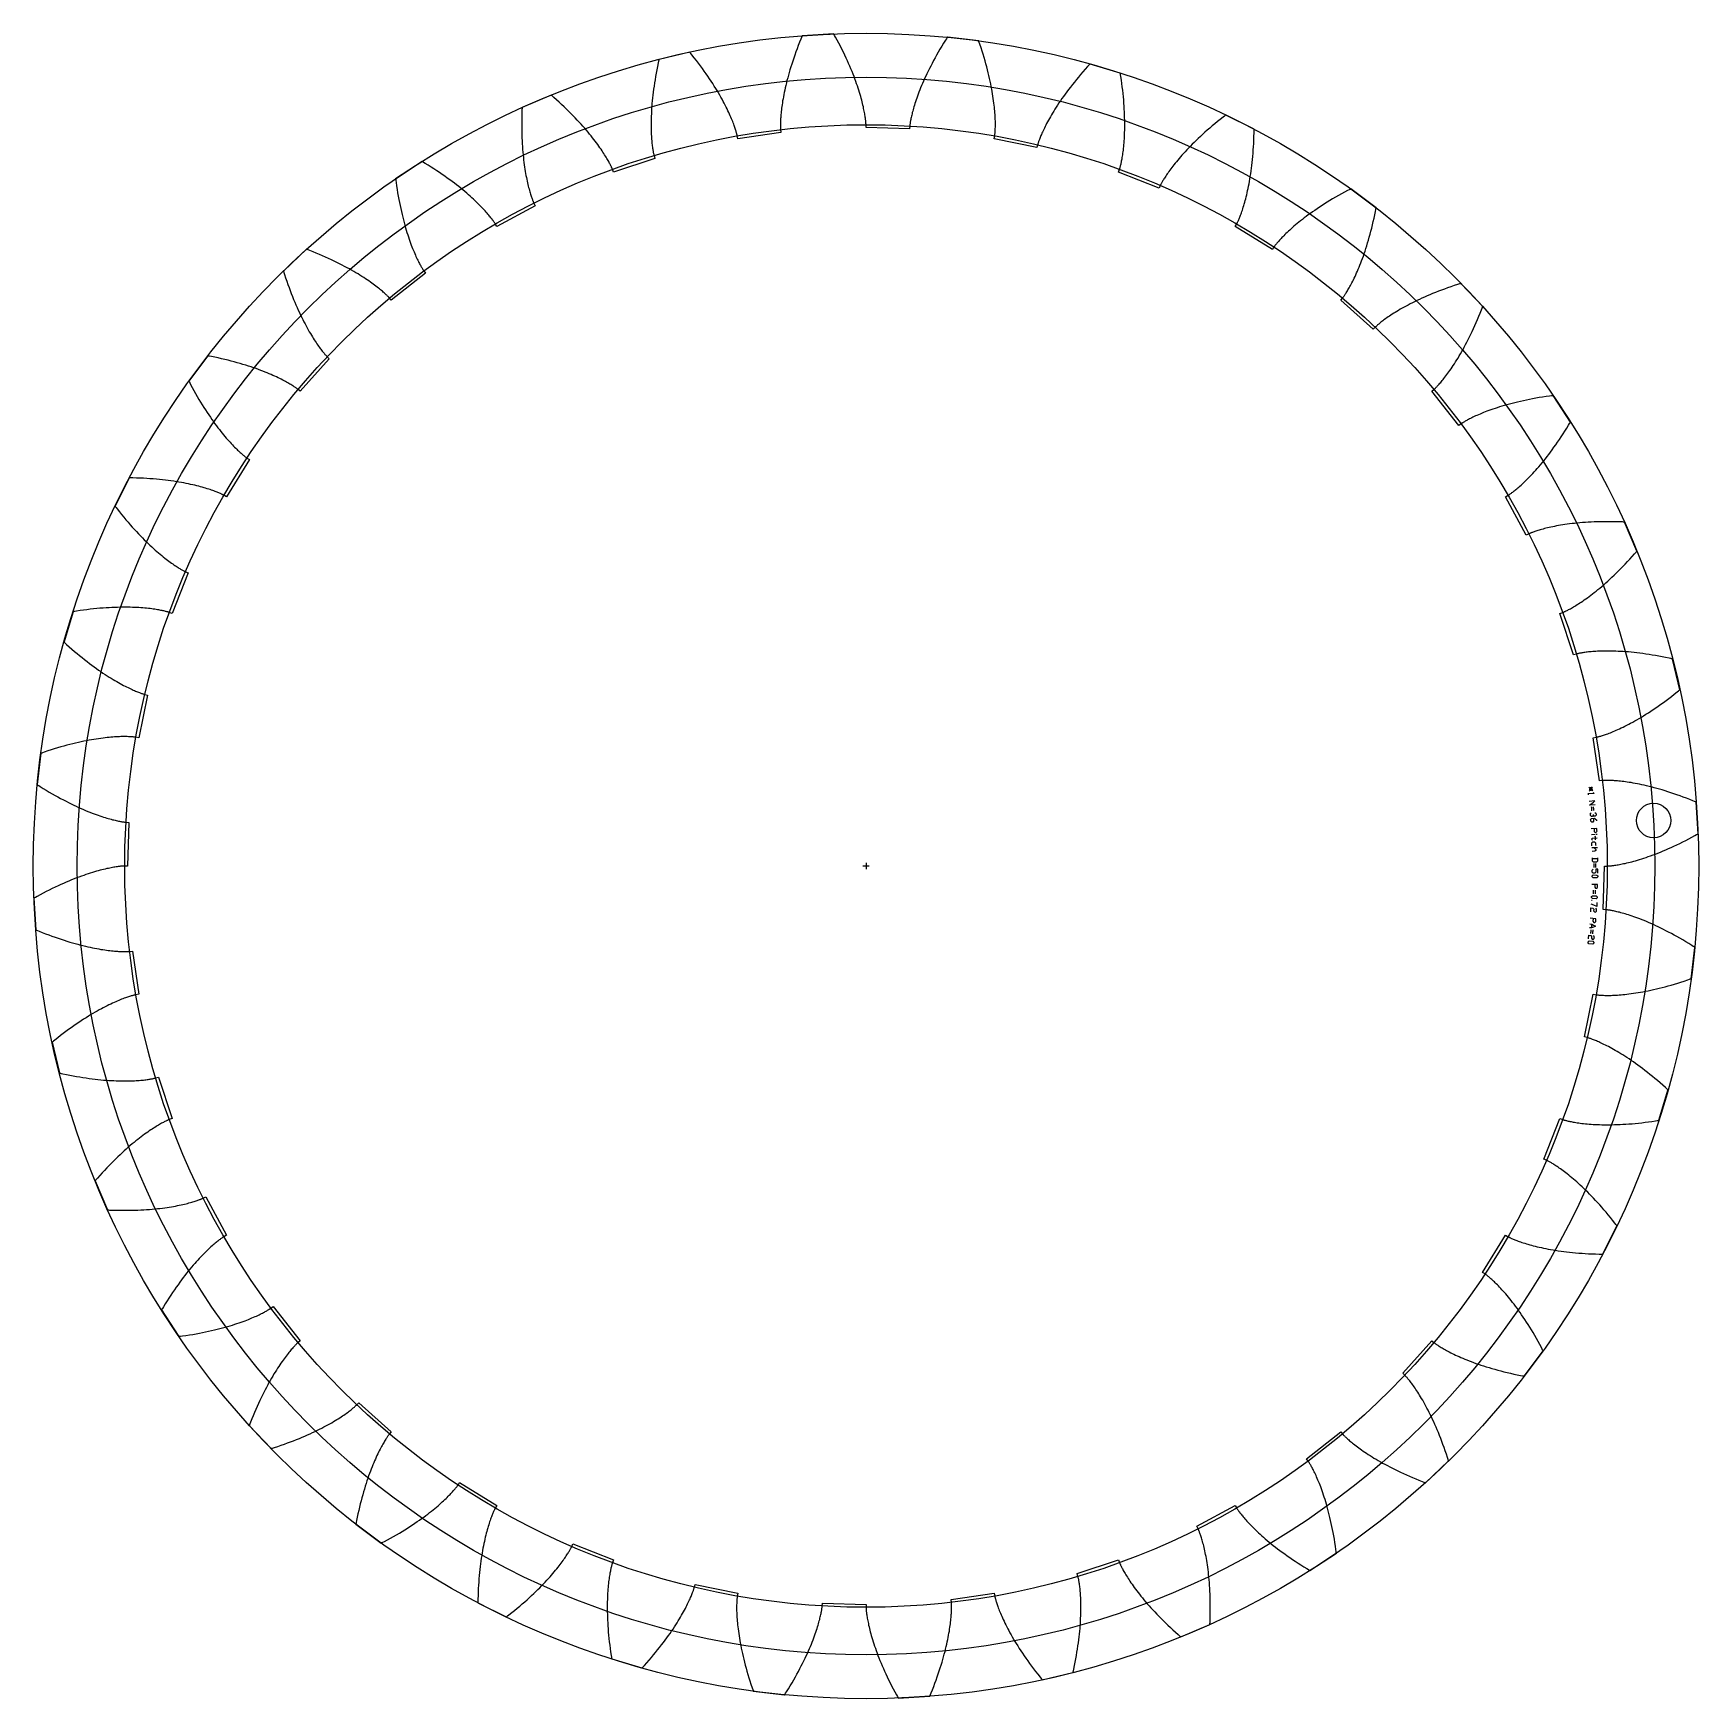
# Model space of a CAD drawing. Extents: x -26.4 to 26.4, y -26.4 to 26.4.
import ezdxf

# ---------------------------------------------------------------- set-up
doc = ezdxf.new("R2010")
doc.units = 0
doc.header["$MEASUREMENT"] = 0
for name, color, linetype in [('gear', 7, 'CONTINUOUS'), ('gear_guides', 5, 'CONTINUOUS'), ('gear_texts', 7, 'CONTINUOUS')]:
    doc.layers.add(name, color=color, linetype=linetype)

msp = doc.modelspace()

# ---------------------------------------------------------------- linework, layer by layer
at = {"layer": 'gear'}
msp.add_lwpolyline([(23.403, 0), (23.496, 0), (23.501, 0), (23.508, 0), (23.518, 0.001), (23.529, 0.001), (23.543, 0.002), (23.559, 0.003), (23.578, 0.005), (23.598, 0.007), (23.621, 0.009), (23.646, 0.012), (23.673, 0.015), (23.702, 0.019), (23.733, 0.023), (23.766, 0.028), (23.802, 0.034), (23.84, 0.04), (23.879, 0.047), (23.921, 0.055), (23.965, 0.064), (24.011, 0.074), (24.059, 0.084), (24.11, 0.096), (24.162, 0.108), (24.216, 0.122), (24.272, 0.136), (24.33, 0.152), (24.391, 0.169), (24.453, 0.187), (24.517, 0.207), (24.583, 0.227), (24.651, 0.249), (24.72, 0.273), (24.792, 0.297), (24.865, 0.324), (24.941, 0.351), (25.018, 0.38), (25.096, 0.411), (25.177, 0.443), (25.259, 0.477), (25.343, 0.513), (25.429, 0.55), (25.516, 0.589), (25.605, 0.63), (25.696, 0.672), (25.788, 0.717), (25.882, 0.763), (25.977, 0.811), (26.074, 0.861), (26.172, 0.913), (26.271, 0.967), (26.322, 0.995), (26.347, 1.009), (26.36, 1.016), (26.366, 1.02), (26.369, 1.022), (26.369, 1.022), (26.311, 2.022), (26.311, 2.022), (26.308, 2.024), (26.301, 2.026), (26.288, 2.032), (26.261, 2.043), (26.208, 2.065), (26.103, 2.107), (25.999, 2.147), (25.897, 2.186), (25.797, 2.223), (25.699, 2.258), (25.602, 2.292), (25.507, 2.323), (25.414, 2.354), (25.323, 2.382), (25.234, 2.409), (25.146, 2.435), (25.061, 2.459), (24.977, 2.482), (24.895, 2.504), (24.815, 2.524), (24.737, 2.542), (24.661, 2.56), (24.587, 2.576), (24.515, 2.591), (24.445, 2.605), (24.377, 2.618), (24.311, 2.63), (24.248, 2.641), (24.186, 2.651), (24.126, 2.66), (24.069, 2.668), (24.013, 2.675), (23.96, 2.682), (23.909, 2.687), (23.86, 2.692), (23.813, 2.697), (23.768, 2.7), (23.726, 2.703), (23.686, 2.706), (23.647, 2.708), (23.611, 2.709), (23.578, 2.711), (23.546, 2.711), (23.517, 2.712), (23.49, 2.712), (23.465, 2.712), (23.442, 2.711), (23.421, 2.711), (23.403, 2.71), (23.387, 2.709), (23.373, 2.709), (23.361, 2.708), (23.352, 2.707), (23.345, 2.707), (23.34, 2.706), (23.247, 2.695), (23.047, 4.064), (23.139, 4.08), (23.144, 4.081), (23.151, 4.083), (23.16, 4.085), (23.172, 4.087), (23.185, 4.09), (23.201, 4.094), (23.219, 4.099), (23.238, 4.104), (23.26, 4.111), (23.284, 4.118), (23.31, 4.125), (23.338, 4.134), (23.368, 4.144), (23.4, 4.155), (23.434, 4.166), (23.47, 4.179), (23.508, 4.193), (23.548, 4.208), (23.59, 4.225), (23.634, 4.242), (23.679, 4.261), (23.727, 4.281), (23.776, 4.302), (23.827, 4.325), (23.88, 4.349), (23.934, 4.375), (23.991, 4.402), (24.049, 4.431), (24.108, 4.461), (24.17, 4.493), (24.233, 4.526), (24.297, 4.561), (24.364, 4.598), (24.431, 4.637), (24.501, 4.677), (24.572, 4.719), (24.644, 4.763), (24.718, 4.809), (24.793, 4.856), (24.869, 4.906), (24.947, 4.957), (25.026, 5.011), (25.107, 5.067), (25.189, 5.124), (25.272, 5.184), (25.356, 5.246), (25.441, 5.31), (25.528, 5.376), (25.615, 5.444), (25.704, 5.515), (25.749, 5.551), (25.771, 5.569), (25.783, 5.578), (25.788, 5.583), (25.791, 5.585), (25.791, 5.585), (25.56, 6.56), (25.56, 6.56), (25.557, 6.561), (25.55, 6.563), (25.536, 6.566), (25.507, 6.572), (25.451, 6.584), (25.34, 6.608), (25.231, 6.63), (25.124, 6.65), (25.019, 6.669), (24.916, 6.686), (24.815, 6.703), (24.716, 6.717), (24.62, 6.731), (24.525, 6.743), (24.432, 6.755), (24.341, 6.765), (24.253, 6.774), (24.166, 6.782), (24.082, 6.788), (24, 6.794), (23.92, 6.799), (23.842, 6.803), (23.766, 6.807), (23.693, 6.809), (23.621, 6.811), (23.552, 6.812), (23.485, 6.812), (23.421, 6.812), (23.358, 6.811), (23.298, 6.809), (23.24, 6.807), (23.184, 6.805), (23.13, 6.802), (23.079, 6.798), (23.03, 6.795), (22.983, 6.791), (22.938, 6.787), (22.896, 6.782), (22.856, 6.778), (22.818, 6.773), (22.782, 6.768), (22.749, 6.764), (22.718, 6.759), (22.689, 6.754), (22.662, 6.749), (22.637, 6.745), (22.615, 6.741), (22.595, 6.737), (22.577, 6.733), (22.561, 6.729), (22.548, 6.726), (22.536, 6.723), (22.527, 6.721), (22.52, 6.719), (22.515, 6.718), (22.426, 6.691), (21.991, 8.004), (22.079, 8.036), (22.084, 8.038), (22.09, 8.041), (22.099, 8.044), (22.11, 8.049), (22.123, 8.054), (22.137, 8.061), (22.154, 8.069), (22.173, 8.077), (22.193, 8.087), (22.216, 8.098), (22.24, 8.111), (22.266, 8.124), (22.294, 8.139), (22.323, 8.155), (22.355, 8.172), (22.388, 8.191), (22.423, 8.212), (22.46, 8.233), (22.498, 8.257), (22.538, 8.282), (22.58, 8.308), (22.623, 8.336), (22.668, 8.366), (22.714, 8.397), (22.762, 8.43), (22.811, 8.465), (22.862, 8.501), (22.914, 8.539), (22.967, 8.579), (23.022, 8.621), (23.079, 8.665), (23.136, 8.711), (23.195, 8.759), (23.255, 8.809), (23.316, 8.86), (23.379, 8.914), (23.442, 8.97), (23.507, 9.028), (23.573, 9.088), (23.64, 9.15), (23.707, 9.214), (23.776, 9.281), (23.846, 9.349), (23.916, 9.42), (23.988, 9.494), (24.06, 9.569), (24.133, 9.647), (24.207, 9.727), (24.281, 9.81), (24.356, 9.894), (24.394, 9.938), (24.413, 9.96), (24.422, 9.971), (24.427, 9.976), (24.429, 9.979), (24.429, 9.979), (24.033, 10.899), (24.033, 10.899), (24.029, 10.899), (24.022, 10.9), (24.007, 10.9), (23.979, 10.902), (23.921, 10.904), (23.808, 10.908), (23.697, 10.91), (23.588, 10.912), (23.481, 10.912), (23.377, 10.912), (23.275, 10.91), (23.175, 10.907), (23.077, 10.904), (22.981, 10.9), (22.888, 10.895), (22.797, 10.889), (22.708, 10.882), (22.622, 10.875), (22.537, 10.867), (22.455, 10.859), (22.376, 10.85), (22.298, 10.84), (22.223, 10.83), (22.15, 10.82), (22.08, 10.809), (22.012, 10.798), (21.946, 10.787), (21.882, 10.775), (21.821, 10.763), (21.762, 10.751), (21.705, 10.739), (21.65, 10.727), (21.598, 10.715), (21.548, 10.703), (21.5, 10.691), (21.455, 10.679), (21.411, 10.667), (21.37, 10.655), (21.332, 10.644), (21.295, 10.632), (21.261, 10.622), (21.229, 10.611), (21.199, 10.601), (21.171, 10.591), (21.146, 10.582), (21.122, 10.573), (21.101, 10.565), (21.082, 10.558), (21.065, 10.551), (21.05, 10.545), (21.037, 10.539), (21.026, 10.535), (21.018, 10.531), (21.011, 10.528), (21.006, 10.526), (20.923, 10.484), (20.267, 11.701), (20.348, 11.748), (20.352, 11.751), (20.359, 11.754), (20.367, 11.76), (20.376, 11.766), (20.388, 11.774), (20.401, 11.783), (20.416, 11.793), (20.433, 11.805), (20.452, 11.818), (20.472, 11.833), (20.494, 11.849), (20.517, 11.867), (20.542, 11.886), (20.568, 11.908), (20.596, 11.93), (20.626, 11.955), (20.657, 11.981), (20.689, 12.008), (20.723, 12.038), (20.758, 12.069), (20.794, 12.103), (20.832, 12.138), (20.871, 12.175), (20.911, 12.213), (20.952, 12.254), (20.995, 12.297), (21.038, 12.342), (21.083, 12.389), (21.129, 12.437), (21.176, 12.488), (21.223, 12.541), (21.272, 12.596), (21.322, 12.654), (21.372, 12.713), (21.424, 12.774), (21.476, 12.838), (21.529, 12.904), (21.582, 12.973), (21.637, 13.043), (21.692, 13.116), (21.747, 13.191), (21.803, 13.268), (21.86, 13.348), (21.917, 13.43), (21.975, 13.515), (22.033, 13.602), (22.091, 13.691), (22.15, 13.783), (22.209, 13.877), (22.268, 13.973), (22.298, 14.023), (22.312, 14.048), (22.32, 14.06), (22.324, 14.066), (22.325, 14.069), (22.325, 14.069), (21.775, 14.907), (21.775, 14.907), (21.772, 14.906), (21.764, 14.905), (21.75, 14.904), (21.721, 14.9), (21.664, 14.892), (21.552, 14.876), (21.442, 14.859), (21.335, 14.842), (21.23, 14.824), (21.127, 14.805), (21.026, 14.786), (20.928, 14.766), (20.833, 14.746), (20.739, 14.725), (20.648, 14.704), (20.56, 14.682), (20.473, 14.66), (20.389, 14.638), (20.308, 14.616), (20.229, 14.593), (20.152, 14.57), (20.077, 14.548), (20.005, 14.525), (19.935, 14.502), (19.867, 14.479), (19.802, 14.456), (19.739, 14.434), (19.679, 14.411), (19.62, 14.389), (19.564, 14.367), (19.51, 14.345), (19.459, 14.324), (19.409, 14.303), (19.362, 14.282), (19.317, 14.262), (19.274, 14.242), (19.234, 14.223), (19.196, 14.204), (19.159, 14.186), (19.125, 14.169), (19.093, 14.152), (19.064, 14.136), (19.036, 14.121), (19.01, 14.107), (18.987, 14.093), (18.965, 14.081), (18.946, 14.069), (18.928, 14.058), (18.913, 14.049), (18.899, 14.04), (18.887, 14.032), (18.878, 14.026), (18.87, 14.02), (18.864, 14.016), (18.86, 14.013), (18.785, 13.958), (17.928, 15.043), (17.999, 15.103), (18.003, 15.106), (18.008, 15.111), (18.015, 15.118), (18.024, 15.125), (18.034, 15.135), (18.045, 15.146), (18.058, 15.159), (18.073, 15.174), (18.089, 15.19), (18.106, 15.208), (18.125, 15.228), (18.145, 15.249), (18.166, 15.273), (18.188, 15.298), (18.212, 15.325), (18.236, 15.355), (18.262, 15.386), (18.289, 15.419), (18.317, 15.454), (18.346, 15.491), (18.376, 15.53), (18.407, 15.571), (18.439, 15.614), (18.472, 15.659), (18.506, 15.706), (18.54, 15.756), (18.575, 15.808), (18.611, 15.861), (18.648, 15.917), (18.685, 15.976), (18.723, 16.036), (18.762, 16.099), (18.801, 16.164), (18.84, 16.231), (18.88, 16.301), (18.92, 16.372), (18.961, 16.447), (19.002, 16.523), (19.043, 16.602), (19.084, 16.683), (19.126, 16.767), (19.168, 16.853), (19.21, 16.941), (19.252, 17.032), (19.294, 17.125), (19.336, 17.221), (19.378, 17.319), (19.42, 17.42), (19.462, 17.523), (19.503, 17.628), (19.524, 17.682), (19.534, 17.709), (19.539, 17.722), (19.542, 17.729), (19.543, 17.732), (19.543, 17.733), (18.856, 18.462), (18.856, 18.462), (18.852, 18.461), (18.845, 18.458), (18.831, 18.454), (18.804, 18.445), (18.749, 18.428), (18.641, 18.393), (18.536, 18.357), (18.433, 18.321), (18.333, 18.285), (18.235, 18.249), (18.139, 18.212), (18.046, 18.176), (17.956, 18.139), (17.867, 18.102), (17.781, 18.066), (17.698, 18.029), (17.617, 17.993), (17.538, 17.956), (17.461, 17.92), (17.387, 17.884), (17.316, 17.848), (17.246, 17.813), (17.179, 17.778), (17.114, 17.743), (17.051, 17.709), (16.991, 17.675), (16.933, 17.642), (16.877, 17.609), (16.823, 17.577), (16.772, 17.546), (16.723, 17.515), (16.676, 17.485), (16.631, 17.456), (16.588, 17.427), (16.547, 17.399), (16.509, 17.373), (16.472, 17.347), (16.437, 17.322), (16.405, 17.298), (16.374, 17.275), (16.346, 17.253), (16.319, 17.232), (16.295, 17.212), (16.272, 17.194), (16.251, 17.176), (16.232, 17.16), (16.215, 17.145), (16.199, 17.131), (16.186, 17.119), (16.174, 17.108), (16.164, 17.099), (16.155, 17.091), (16.148, 17.084), (16.143, 17.079), (16.14, 17.075), (16.076, 17.008), (15.043, 17.928), (15.103, 17.999), (15.106, 18.003), (15.111, 18.009), (15.116, 18.016), (15.123, 18.025), (15.132, 18.037), (15.141, 18.05), (15.152, 18.065), (15.163, 18.082), (15.176, 18.1), (15.19, 18.121), (15.205, 18.144), (15.221, 18.169), (15.238, 18.195), (15.255, 18.224), (15.274, 18.255), (15.293, 18.288), (15.313, 18.323), (15.334, 18.36), (15.356, 18.4), (15.378, 18.441), (15.401, 18.485), (15.424, 18.531), (15.448, 18.579), (15.472, 18.629), (15.497, 18.681), (15.523, 18.736), (15.548, 18.793), (15.574, 18.852), (15.601, 18.914), (15.627, 18.978), (15.654, 19.044), (15.681, 19.112), (15.708, 19.183), (15.735, 19.256), (15.762, 19.331), (15.79, 19.409), (15.817, 19.489), (15.844, 19.572), (15.871, 19.657), (15.898, 19.744), (15.924, 19.833), (15.95, 19.925), (15.976, 20.02), (16.002, 20.116), (16.027, 20.215), (16.052, 20.317), (16.076, 20.421), (16.1, 20.527), (16.123, 20.636), (16.146, 20.747), (16.157, 20.803), (16.162, 20.832), (16.165, 20.846), (16.166, 20.853), (16.167, 20.857), (16.167, 20.857), (15.364, 21.455), (15.363, 21.455), (15.36, 21.454), (15.354, 21.45), (15.341, 21.444), (15.315, 21.43), (15.264, 21.404), (15.164, 21.35), (15.067, 21.297), (14.972, 21.244), (14.879, 21.191), (14.789, 21.138), (14.701, 21.086), (14.616, 21.033), (14.533, 20.981), (14.452, 20.93), (14.374, 20.879), (14.298, 20.828), (14.225, 20.778), (14.153, 20.729), (14.084, 20.68), (14.018, 20.632), (13.953, 20.584), (13.891, 20.537), (13.831, 20.491), (13.773, 20.445), (13.717, 20.401), (13.664, 20.357), (13.612, 20.314), (13.563, 20.272), (13.516, 20.232), (13.47, 20.192), (13.427, 20.153), (13.386, 20.115), (13.347, 20.078), (13.31, 20.043), (13.274, 20.008), (13.241, 19.975), (13.21, 19.943), (13.18, 19.913), (13.152, 19.884), (13.126, 19.856), (13.102, 19.829), (13.079, 19.804), (13.058, 19.78), (13.039, 19.758), (13.021, 19.737), (13.006, 19.718), (12.991, 19.7), (12.978, 19.684), (12.967, 19.67), (12.957, 19.657), (12.949, 19.646), (12.942, 19.636), (12.936, 19.629), (12.932, 19.623), (12.929, 19.619), (12.878, 19.541), (11.701, 20.267), (11.748, 20.348), (11.75, 20.353), (11.754, 20.359), (11.758, 20.367), (11.764, 20.378), (11.77, 20.39), (11.777, 20.405), (11.785, 20.421), (11.793, 20.44), (11.803, 20.461), (11.813, 20.484), (11.823, 20.509), (11.835, 20.536), (11.846, 20.565), (11.859, 20.596), (11.872, 20.63), (11.885, 20.666), (11.899, 20.704), (11.913, 20.744), (11.927, 20.787), (11.942, 20.831), (11.957, 20.878), (11.972, 20.927), (11.987, 20.979), (12.002, 21.033), (12.018, 21.089), (12.033, 21.147), (12.049, 21.207), (12.064, 21.27), (12.079, 21.335), (12.094, 21.403), (12.109, 21.473), (12.124, 21.545), (12.138, 21.619), (12.152, 21.696), (12.166, 21.775), (12.179, 21.856), (12.192, 21.94), (12.205, 22.026), (12.216, 22.114), (12.228, 22.204), (12.238, 22.297), (12.248, 22.392), (12.257, 22.49), (12.266, 22.589), (12.273, 22.691), (12.28, 22.796), (12.286, 22.902), (12.291, 23.011), (12.295, 23.122), (12.298, 23.235), (12.299, 23.293), (12.299, 23.322), (12.3, 23.336), (12.3, 23.344), (12.3, 23.347), (12.3, 23.347), (11.405, 23.797), (11.404, 23.797), (11.402, 23.795), (11.396, 23.791), (11.384, 23.782), (11.361, 23.764), (11.316, 23.729), (11.227, 23.659), (11.14, 23.59), (11.055, 23.521), (10.973, 23.453), (10.894, 23.385), (10.817, 23.318), (10.742, 23.252), (10.669, 23.186), (10.598, 23.122), (10.53, 23.058), (10.464, 22.995), (10.4, 22.933), (10.339, 22.872), (10.279, 22.811), (10.222, 22.752), (10.167, 22.694), (10.114, 22.637), (10.062, 22.581), (10.013, 22.527), (9.966, 22.473), (9.921, 22.421), (9.878, 22.369), (9.837, 22.32), (9.797, 22.271), (9.76, 22.224), (9.724, 22.178), (9.69, 22.134), (9.658, 22.091), (9.627, 22.05), (9.598, 22.01), (9.571, 21.971), (9.546, 21.934), (9.522, 21.899), (9.499, 21.865), (9.479, 21.833), (9.459, 21.803), (9.441, 21.774), (9.425, 21.747), (9.41, 21.722), (9.396, 21.698), (9.384, 21.677), (9.373, 21.657), (9.363, 21.639), (9.354, 21.623), (9.347, 21.608), (9.341, 21.596), (9.336, 21.585), (9.331, 21.577), (9.328, 21.57), (9.326, 21.566), (9.289, 21.48), (8.004, 21.991), (8.036, 22.079), (8.038, 22.084), (8.04, 22.091), (8.043, 22.1), (8.046, 22.111), (8.05, 22.124), (8.055, 22.14), (8.059, 22.157), (8.065, 22.177), (8.07, 22.199), (8.076, 22.224), (8.082, 22.25), (8.089, 22.279), (8.095, 22.31), (8.102, 22.343), (8.109, 22.378), (8.116, 22.416), (8.123, 22.455), (8.13, 22.498), (8.136, 22.542), (8.143, 22.588), (8.15, 22.637), (8.156, 22.688), (8.162, 22.742), (8.168, 22.797), (8.173, 22.855), (8.178, 22.915), (8.183, 22.977), (8.187, 23.042), (8.191, 23.109), (8.194, 23.178), (8.197, 23.249), (8.199, 23.323), (8.2, 23.398), (8.2, 23.476), (8.2, 23.557), (8.199, 23.639), (8.197, 23.724), (8.194, 23.81), (8.191, 23.899), (8.186, 23.99), (8.18, 24.084), (8.174, 24.179), (8.166, 24.277), (8.157, 24.376), (8.146, 24.478), (8.135, 24.582), (8.122, 24.688), (8.108, 24.796), (8.093, 24.906), (8.076, 25.018), (8.067, 25.075), (8.063, 25.103), (8.06, 25.117), (8.059, 25.125), (8.059, 25.128), (8.059, 25.128), (7.099, 25.416), (7.099, 25.416), (7.096, 25.413), (7.091, 25.408), (7.082, 25.397), (7.062, 25.376), (7.023, 25.334), (6.948, 25.249), (6.874, 25.166), (6.803, 25.083), (6.734, 25.002), (6.668, 24.921), (6.603, 24.842), (6.541, 24.764), (6.48, 24.687), (6.422, 24.611), (6.366, 24.536), (6.312, 24.463), (6.26, 24.39), (6.21, 24.319), (6.162, 24.25), (6.116, 24.182), (6.072, 24.115), (6.029, 24.049), (5.988, 23.986), (5.95, 23.923), (5.912, 23.862), (5.877, 23.803), (5.843, 23.745), (5.811, 23.689), (5.781, 23.634), (5.752, 23.581), (5.725, 23.53), (5.699, 23.48), (5.675, 23.432), (5.652, 23.386), (5.631, 23.342), (5.611, 23.299), (5.592, 23.259), (5.574, 23.22), (5.558, 23.183), (5.543, 23.147), (5.53, 23.114), (5.517, 23.083), (5.505, 23.053), (5.495, 23.026), (5.486, 23), (5.477, 22.977), (5.47, 22.955), (5.463, 22.936), (5.458, 22.919), (5.453, 22.903), (5.449, 22.89), (5.445, 22.879), (5.443, 22.869), (5.441, 22.862), (5.44, 22.858), (5.418, 22.767), (4.064, 23.047), (4.08, 23.139), (4.081, 23.144), (4.082, 23.151), (4.083, 23.161), (4.084, 23.172), (4.086, 23.186), (4.088, 23.202), (4.089, 23.22), (4.091, 23.241), (4.093, 23.263), (4.094, 23.288), (4.096, 23.316), (4.097, 23.345), (4.098, 23.376), (4.099, 23.41), (4.1, 23.446), (4.1, 23.484), (4.1, 23.525), (4.1, 23.567), (4.099, 23.612), (4.097, 23.659), (4.095, 23.709), (4.092, 23.76), (4.089, 23.813), (4.085, 23.869), (4.08, 23.927), (4.075, 23.987), (4.069, 24.049), (4.062, 24.114), (4.054, 24.18), (4.045, 24.249), (4.035, 24.319), (4.024, 24.392), (4.012, 24.467), (3.999, 24.544), (3.985, 24.623), (3.97, 24.704), (3.953, 24.787), (3.935, 24.872), (3.916, 24.958), (3.896, 25.047), (3.874, 25.138), (3.851, 25.231), (3.826, 25.326), (3.8, 25.422), (3.772, 25.521), (3.743, 25.621), (3.712, 25.723), (3.679, 25.827), (3.645, 25.933), (3.609, 26.04), (3.591, 26.095), (3.581, 26.122), (3.576, 26.136), (3.574, 26.142), (3.573, 26.146), (3.573, 26.146), (2.578, 26.263), (2.577, 26.263), (2.576, 26.26), (2.572, 26.253), (2.564, 26.241), (2.548, 26.217), (2.517, 26.168), (2.458, 26.072), (2.4, 25.977), (2.344, 25.884), (2.29, 25.791), (2.239, 25.701), (2.189, 25.611), (2.141, 25.523), (2.095, 25.437), (2.051, 25.352), (2.009, 25.269), (1.968, 25.187), (1.93, 25.107), (1.893, 25.028), (1.857, 24.952), (1.824, 24.876), (1.792, 24.803), (1.761, 24.731), (1.732, 24.661), (1.705, 24.593), (1.679, 24.526), (1.654, 24.462), (1.631, 24.399), (1.61, 24.338), (1.589, 24.279), (1.57, 24.222), (1.552, 24.166), (1.535, 24.113), (1.52, 24.062), (1.505, 24.012), (1.492, 23.965), (1.479, 23.92), (1.468, 23.876), (1.458, 23.835), (1.448, 23.796), (1.44, 23.758), (1.432, 23.723), (1.425, 23.69), (1.419, 23.659), (1.413, 23.63), (1.408, 23.604), (1.404, 23.579), (1.401, 23.557), (1.398, 23.536), (1.395, 23.518), (1.393, 23.502), (1.391, 23.488), (1.39, 23.477), (1.389, 23.467), (1.388, 23.46), (1.388, 23.455), (1.382, 23.362), (0, 23.403), (0, 23.496), (0, 23.501), (0, 23.508), (-0.001, 23.518), (-0.001, 23.529), (-0.002, 23.543), (-0.003, 23.559), (-0.005, 23.578), (-0.007, 23.598), (-0.009, 23.621), (-0.012, 23.646), (-0.015, 23.673), (-0.019, 23.702), (-0.023, 23.733), (-0.028, 23.766), (-0.034, 23.802), (-0.04, 23.84), (-0.047, 23.879), (-0.055, 23.921), (-0.064, 23.965), (-0.074, 24.011), (-0.084, 24.059), (-0.096, 24.11), (-0.108, 24.162), (-0.122, 24.216), (-0.136, 24.272), (-0.152, 24.33), (-0.169, 24.391), (-0.187, 24.453), (-0.207, 24.517), (-0.227, 24.583), (-0.249, 24.651), (-0.273, 24.72), (-0.297, 24.792), (-0.324, 24.865), (-0.351, 24.941), (-0.38, 25.018), (-0.411, 25.096), (-0.443, 25.177), (-0.477, 25.259), (-0.513, 25.343), (-0.55, 25.429), (-0.589, 25.516), (-0.63, 25.605), (-0.672, 25.696), (-0.717, 25.788), (-0.763, 25.882), (-0.811, 25.977), (-0.861, 26.074), (-0.913, 26.172), (-0.967, 26.271), (-0.995, 26.322), (-1.009, 26.347), (-1.016, 26.36), (-1.02, 26.366), (-1.022, 26.369), (-1.022, 26.369), (-2.022, 26.311), (-2.022, 26.311), (-2.024, 26.308), (-2.026, 26.301), (-2.032, 26.288), (-2.043, 26.261), (-2.065, 26.208), (-2.107, 26.103), (-2.147, 25.999), (-2.186, 25.897), (-2.223, 25.797), (-2.258, 25.699), (-2.292, 25.602), (-2.323, 25.507), (-2.354, 25.414), (-2.382, 25.323), (-2.409, 25.234), (-2.435, 25.146), (-2.459, 25.061), (-2.482, 24.977), (-2.504, 24.895), (-2.524, 24.815), (-2.542, 24.737), (-2.56, 24.661), (-2.576, 24.587), (-2.591, 24.515), (-2.605, 24.445), (-2.618, 24.377), (-2.63, 24.311), (-2.641, 24.248), (-2.651, 24.186), (-2.66, 24.126), (-2.668, 24.069), (-2.675, 24.013), (-2.682, 23.96), (-2.687, 23.909), (-2.692, 23.86), (-2.697, 23.813), (-2.7, 23.768), (-2.703, 23.726), (-2.706, 23.686), (-2.708, 23.647), (-2.709, 23.611), (-2.711, 23.578), (-2.711, 23.546), (-2.712, 23.517), (-2.712, 23.49), (-2.712, 23.465), (-2.711, 23.442), (-2.711, 23.421), (-2.71, 23.403), (-2.709, 23.387), (-2.709, 23.373), (-2.708, 23.361), (-2.707, 23.352), (-2.707, 23.345), (-2.706, 23.34), (-2.695, 23.247), (-4.064, 23.047), (-4.08, 23.139), (-4.081, 23.144), (-4.083, 23.151), (-4.085, 23.16), (-4.087, 23.172), (-4.09, 23.185), (-4.094, 23.201), (-4.099, 23.219), (-4.104, 23.238), (-4.111, 23.26), (-4.118, 23.284), (-4.125, 23.31), (-4.134, 23.338), (-4.144, 23.368), (-4.155, 23.4), (-4.166, 23.434), (-4.179, 23.47), (-4.193, 23.508), (-4.208, 23.548), (-4.225, 23.59), (-4.242, 23.634), (-4.261, 23.679), (-4.281, 23.727), (-4.302, 23.776), (-4.325, 23.827), (-4.349, 23.88), (-4.375, 23.934), (-4.402, 23.991), (-4.431, 24.049), (-4.461, 24.108), (-4.493, 24.17), (-4.526, 24.233), (-4.561, 24.297), (-4.598, 24.364), (-4.637, 24.431), (-4.677, 24.501), (-4.719, 24.572), (-4.763, 24.644), (-4.809, 24.718), (-4.856, 24.793), (-4.906, 24.869), (-4.957, 24.947), (-5.011, 25.026), (-5.067, 25.107), (-5.124, 25.189), (-5.184, 25.272), (-5.246, 25.356), (-5.31, 25.441), (-5.376, 25.528), (-5.444, 25.615), (-5.515, 25.704), (-5.551, 25.749), (-5.569, 25.771), (-5.578, 25.783), (-5.583, 25.788), (-5.585, 25.791), (-5.585, 25.791), (-6.56, 25.56), (-6.56, 25.56), (-6.561, 25.557), (-6.563, 25.55), (-6.566, 25.536), (-6.572, 25.507), (-6.584, 25.451), (-6.608, 25.34), (-6.63, 25.231), (-6.65, 25.124), (-6.669, 25.019), (-6.686, 24.916), (-6.703, 24.815), (-6.717, 24.716), (-6.731, 24.62), (-6.743, 24.525), (-6.755, 24.432), (-6.765, 24.341), (-6.774, 24.253), (-6.782, 24.166), (-6.788, 24.082), (-6.794, 24), (-6.799, 23.92), (-6.803, 23.842), (-6.807, 23.766), (-6.809, 23.693), (-6.811, 23.621), (-6.812, 23.552), (-6.812, 23.485), (-6.812, 23.421), (-6.811, 23.358), (-6.809, 23.298), (-6.807, 23.24), (-6.805, 23.184), (-6.802, 23.13), (-6.798, 23.079), (-6.795, 23.03), (-6.791, 22.983), (-6.787, 22.938), (-6.782, 22.896), (-6.778, 22.856), (-6.773, 22.818), (-6.768, 22.782), (-6.764, 22.749), (-6.759, 22.718), (-6.754, 22.689), (-6.749, 22.662), (-6.745, 22.637), (-6.741, 22.615), (-6.737, 22.595), (-6.733, 22.577), (-6.729, 22.561), (-6.726, 22.548), (-6.723, 22.536), (-6.721, 22.527), (-6.719, 22.52), (-6.718, 22.515), (-6.691, 22.426), (-8.004, 21.991), (-8.036, 22.079), (-8.038, 22.084), (-8.041, 22.09), (-8.044, 22.099), (-8.049, 22.11), (-8.054, 22.123), (-8.061, 22.137), (-8.069, 22.154), (-8.077, 22.173), (-8.087, 22.193), (-8.098, 22.216), (-8.111, 22.24), (-8.124, 22.266), (-8.139, 22.294), (-8.155, 22.323), (-8.172, 22.355), (-8.191, 22.388), (-8.212, 22.423), (-8.233, 22.46), (-8.257, 22.498), (-8.282, 22.538), (-8.308, 22.58), (-8.336, 22.623), (-8.366, 22.668), (-8.397, 22.714), (-8.43, 22.762), (-8.465, 22.811), (-8.501, 22.862), (-8.539, 22.914), (-8.579, 22.967), (-8.621, 23.022), (-8.665, 23.079), (-8.711, 23.136), (-8.759, 23.195), (-8.809, 23.255), (-8.86, 23.316), (-8.914, 23.379), (-8.97, 23.442), (-9.028, 23.507), (-9.088, 23.573), (-9.15, 23.64), (-9.214, 23.707), (-9.281, 23.776), (-9.349, 23.846), (-9.42, 23.916), (-9.494, 23.988), (-9.569, 24.06), (-9.647, 24.133), (-9.727, 24.207), (-9.81, 24.281), (-9.894, 24.356), (-9.938, 24.394), (-9.96, 24.413), (-9.971, 24.422), (-9.976, 24.427), (-9.979, 24.429), (-9.979, 24.429), (-10.899, 24.033), (-10.899, 24.033), (-10.899, 24.029), (-10.9, 24.022), (-10.9, 24.007), (-10.902, 23.979), (-10.904, 23.921), (-10.908, 23.808), (-10.91, 23.697), (-10.912, 23.588), (-10.912, 23.481), (-10.912, 23.377), (-10.91, 23.275), (-10.907, 23.175), (-10.904, 23.077), (-10.9, 22.981), (-10.895, 22.888), (-10.889, 22.797), (-10.882, 22.708), (-10.875, 22.622), (-10.867, 22.537), (-10.859, 22.455), (-10.85, 22.376), (-10.84, 22.298), (-10.83, 22.223), (-10.82, 22.15), (-10.809, 22.08), (-10.798, 22.012), (-10.787, 21.946), (-10.775, 21.882), (-10.763, 21.821), (-10.751, 21.762), (-10.739, 21.705), (-10.727, 21.65), (-10.715, 21.598), (-10.703, 21.548), (-10.691, 21.5), (-10.679, 21.455), (-10.667, 21.411), (-10.655, 21.37), (-10.644, 21.332), (-10.632, 21.295), (-10.622, 21.261), (-10.611, 21.229), (-10.601, 21.199), (-10.591, 21.171), (-10.582, 21.146), (-10.573, 21.122), (-10.565, 21.101), (-10.558, 21.082), (-10.551, 21.065), (-10.545, 21.05), (-10.539, 21.037), (-10.535, 21.026), (-10.531, 21.018), (-10.528, 21.011), (-10.526, 21.006), (-10.484, 20.923), (-11.701, 20.267), (-11.748, 20.348), (-11.751, 20.352), (-11.754, 20.359), (-11.76, 20.367), (-11.766, 20.376), (-11.774, 20.388), (-11.783, 20.401), (-11.793, 20.416), (-11.805, 20.433), (-11.818, 20.452), (-11.833, 20.472), (-11.849, 20.494), (-11.867, 20.517), (-11.886, 20.542), (-11.908, 20.568), (-11.93, 20.596), (-11.955, 20.626), (-11.981, 20.657), (-12.008, 20.689), (-12.038, 20.723), (-12.069, 20.758), (-12.103, 20.794), (-12.138, 20.832), (-12.175, 20.871), (-12.213, 20.911), (-12.254, 20.952), (-12.297, 20.995), (-12.342, 21.038), (-12.389, 21.083), (-12.437, 21.129), (-12.488, 21.176), (-12.541, 21.223), (-12.596, 21.272), (-12.654, 21.322), (-12.713, 21.372), (-12.774, 21.424), (-12.838, 21.476), (-12.904, 21.529), (-12.973, 21.582), (-13.043, 21.637), (-13.116, 21.692), (-13.191, 21.747), (-13.268, 21.803), (-13.348, 21.86), (-13.43, 21.917), (-13.515, 21.975), (-13.602, 22.033), (-13.691, 22.091), (-13.783, 22.15), (-13.877, 22.209), (-13.973, 22.268), (-14.023, 22.298), (-14.048, 22.312), (-14.06, 22.32), (-14.066, 22.324), (-14.069, 22.325), (-14.069, 22.325), (-14.907, 21.775), (-14.907, 21.775), (-14.906, 21.772), (-14.905, 21.764), (-14.904, 21.75), (-14.9, 21.721), (-14.892, 21.664), (-14.876, 21.552), (-14.859, 21.442), (-14.842, 21.335), (-14.824, 21.23), (-14.805, 21.127), (-14.786, 21.026), (-14.766, 20.928), (-14.746, 20.833), (-14.725, 20.739), (-14.704, 20.648), (-14.682, 20.56), (-14.66, 20.473), (-14.638, 20.389), (-14.616, 20.308), (-14.593, 20.229), (-14.57, 20.152), (-14.548, 20.077), (-14.525, 20.005), (-14.502, 19.935), (-14.479, 19.867), (-14.456, 19.802), (-14.434, 19.739), (-14.411, 19.679), (-14.389, 19.62), (-14.367, 19.564), (-14.345, 19.51), (-14.324, 19.459), (-14.303, 19.409), (-14.282, 19.362), (-14.262, 19.317), (-14.242, 19.274), (-14.223, 19.234), (-14.204, 19.196), (-14.186, 19.159), (-14.169, 19.125), (-14.152, 19.093), (-14.136, 19.064), (-14.121, 19.036), (-14.107, 19.01), (-14.093, 18.987), (-14.081, 18.965), (-14.069, 18.946), (-14.058, 18.928), (-14.049, 18.913), (-14.04, 18.899), (-14.032, 18.887), (-14.026, 18.878), (-14.02, 18.87), (-14.016, 18.864), (-14.013, 18.86), (-13.958, 18.785), (-15.043, 17.928), (-15.103, 17.999), (-15.106, 18.003), (-15.111, 18.008), (-15.118, 18.015), (-15.125, 18.024), (-15.135, 18.034), (-15.146, 18.045), (-15.159, 18.058), (-15.174, 18.073), (-15.19, 18.089), (-15.208, 18.106), (-15.228, 18.125), (-15.249, 18.145), (-15.273, 18.166), (-15.298, 18.188), (-15.325, 18.212), (-15.355, 18.236), (-15.386, 18.262), (-15.419, 18.289), (-15.454, 18.317), (-15.491, 18.346), (-15.53, 18.376), (-15.571, 18.407), (-15.614, 18.439), (-15.659, 18.472), (-15.706, 18.506), (-15.756, 18.54), (-15.808, 18.575), (-15.861, 18.611), (-15.917, 18.648), (-15.976, 18.685), (-16.036, 18.723), (-16.099, 18.762), (-16.164, 18.801), (-16.231, 18.84), (-16.301, 18.88), (-16.372, 18.92), (-16.447, 18.961), (-16.523, 19.002), (-16.602, 19.043), (-16.683, 19.084), (-16.767, 19.126), (-16.853, 19.168), (-16.941, 19.21), (-17.032, 19.252), (-17.125, 19.294), (-17.221, 19.336), (-17.319, 19.378), (-17.42, 19.42), (-17.523, 19.462), (-17.628, 19.503), (-17.682, 19.524), (-17.709, 19.534), (-17.722, 19.539), (-17.729, 19.542), (-17.732, 19.543), (-17.733, 19.543), (-18.462, 18.856), (-18.462, 18.856), (-18.461, 18.852), (-18.458, 18.845), (-18.454, 18.831), (-18.445, 18.804), (-18.428, 18.749), (-18.393, 18.641), (-18.357, 18.536), (-18.321, 18.433), (-18.285, 18.333), (-18.249, 18.235), (-18.212, 18.139), (-18.176, 18.046), (-18.139, 17.956), (-18.102, 17.867), (-18.066, 17.781), (-18.029, 17.698), (-17.993, 17.617), (-17.956, 17.538), (-17.92, 17.461), (-17.884, 17.387), (-17.848, 17.316), (-17.813, 17.246), (-17.778, 17.179), (-17.743, 17.114), (-17.709, 17.051), (-17.675, 16.991), (-17.642, 16.933), (-17.609, 16.877), (-17.577, 16.823), (-17.546, 16.772), (-17.515, 16.723), (-17.485, 16.676), (-17.456, 16.631), (-17.427, 16.588), (-17.399, 16.547), (-17.373, 16.509), (-17.347, 16.472), (-17.322, 16.437), (-17.298, 16.405), (-17.275, 16.374), (-17.253, 16.346), (-17.232, 16.319), (-17.212, 16.295), (-17.194, 16.272), (-17.176, 16.251), (-17.16, 16.232), (-17.145, 16.215), (-17.131, 16.199), (-17.119, 16.186), (-17.108, 16.174), (-17.099, 16.164), (-17.091, 16.155), (-17.084, 16.148), (-17.079, 16.143), (-17.075, 16.14), (-17.008, 16.076), (-17.928, 15.043), (-17.999, 15.103), (-18.003, 15.106), (-18.009, 15.111), (-18.016, 15.116), (-18.025, 15.123), (-18.037, 15.132), (-18.05, 15.141), (-18.065, 15.152), (-18.082, 15.163), (-18.1, 15.176), (-18.121, 15.19), (-18.144, 15.205), (-18.169, 15.221), (-18.195, 15.238), (-18.224, 15.255), (-18.255, 15.274), (-18.288, 15.293), (-18.323, 15.313), (-18.36, 15.334), (-18.4, 15.356), (-18.441, 15.378), (-18.485, 15.401), (-18.531, 15.424), (-18.579, 15.448), (-18.629, 15.472), (-18.681, 15.497), (-18.736, 15.523), (-18.793, 15.548), (-18.852, 15.574), (-18.914, 15.601), (-18.978, 15.627), (-19.044, 15.654), (-19.112, 15.681), (-19.183, 15.708), (-19.256, 15.735), (-19.331, 15.762), (-19.409, 15.79), (-19.489, 15.817), (-19.572, 15.844), (-19.657, 15.871), (-19.744, 15.898), (-19.833, 15.924), (-19.925, 15.95), (-20.02, 15.976), (-20.116, 16.002), (-20.215, 16.027), (-20.317, 16.052), (-20.421, 16.076), (-20.527, 16.1), (-20.636, 16.123), (-20.747, 16.146), (-20.803, 16.157), (-20.832, 16.162), (-20.846, 16.165), (-20.853, 16.166), (-20.857, 16.167), (-20.857, 16.167), (-21.455, 15.364), (-21.455, 15.363), (-21.454, 15.36), (-21.45, 15.354), (-21.444, 15.341), (-21.43, 15.315), (-21.404, 15.264), (-21.35, 15.164), (-21.297, 15.067), (-21.244, 14.972), (-21.191, 14.879), (-21.138, 14.789), (-21.086, 14.701), (-21.033, 14.616), (-20.981, 14.533), (-20.93, 14.452), (-20.879, 14.374), (-20.828, 14.298), (-20.778, 14.225), (-20.729, 14.153), (-20.68, 14.084), (-20.632, 14.018), (-20.584, 13.953), (-20.537, 13.891), (-20.491, 13.831), (-20.445, 13.773), (-20.401, 13.717), (-20.357, 13.664), (-20.314, 13.612), (-20.272, 13.563), (-20.232, 13.516), (-20.192, 13.47), (-20.153, 13.427), (-20.115, 13.386), (-20.078, 13.347), (-20.043, 13.31), (-20.008, 13.274), (-19.975, 13.241), (-19.943, 13.21), (-19.913, 13.18), (-19.884, 13.152), (-19.856, 13.126), (-19.829, 13.102), (-19.804, 13.079), (-19.78, 13.058), (-19.758, 13.039), (-19.737, 13.021), (-19.718, 13.006), (-19.7, 12.991), (-19.684, 12.978), (-19.67, 12.967), (-19.657, 12.957), (-19.646, 12.949), (-19.636, 12.942), (-19.629, 12.936), (-19.623, 12.932), (-19.619, 12.929), (-19.541, 12.878), (-20.267, 11.701), (-20.348, 11.748), (-20.353, 11.75), (-20.359, 11.754), (-20.367, 11.758), (-20.378, 11.764), (-20.39, 11.77), (-20.405, 11.777), (-20.421, 11.785), (-20.44, 11.793), (-20.461, 11.803), (-20.484, 11.813), (-20.509, 11.823), (-20.536, 11.835), (-20.565, 11.846), (-20.596, 11.859), (-20.63, 11.872), (-20.666, 11.885), (-20.704, 11.899), (-20.744, 11.913), (-20.787, 11.927), (-20.831, 11.942), (-20.878, 11.957), (-20.927, 11.972), (-20.979, 11.987), (-21.033, 12.002), (-21.089, 12.018), (-21.147, 12.033), (-21.207, 12.049), (-21.27, 12.064), (-21.335, 12.079), (-21.403, 12.094), (-21.473, 12.109), (-21.545, 12.124), (-21.619, 12.138), (-21.696, 12.152), (-21.775, 12.166), (-21.856, 12.179), (-21.94, 12.192), (-22.026, 12.205), (-22.114, 12.216), (-22.204, 12.228), (-22.297, 12.238), (-22.392, 12.248), (-22.49, 12.257), (-22.589, 12.266), (-22.691, 12.273), (-22.796, 12.28), (-22.902, 12.286), (-23.011, 12.291), (-23.122, 12.295), (-23.235, 12.298), (-23.293, 12.299), (-23.322, 12.299), (-23.336, 12.3), (-23.344, 12.3), (-23.347, 12.3), (-23.347, 12.3), (-23.797, 11.405), (-23.797, 11.404), (-23.795, 11.402), (-23.791, 11.396), (-23.782, 11.384), (-23.764, 11.361), (-23.729, 11.316), (-23.659, 11.227), (-23.59, 11.14), (-23.521, 11.055), (-23.453, 10.973), (-23.385, 10.894), (-23.318, 10.817), (-23.252, 10.742), (-23.186, 10.669), (-23.122, 10.598), (-23.058, 10.53), (-22.995, 10.464), (-22.933, 10.4), (-22.872, 10.339), (-22.811, 10.279), (-22.752, 10.222), (-22.694, 10.167), (-22.637, 10.114), (-22.581, 10.062), (-22.527, 10.013), (-22.473, 9.966), (-22.421, 9.921), (-22.369, 9.878), (-22.32, 9.837), (-22.271, 9.797), (-22.224, 9.76), (-22.178, 9.724), (-22.134, 9.69), (-22.091, 9.658), (-22.05, 9.627), (-22.01, 9.598), (-21.971, 9.571), (-21.934, 9.546), (-21.899, 9.522), (-21.865, 9.499), (-21.833, 9.479), (-21.803, 9.459), (-21.774, 9.441), (-21.747, 9.425), (-21.722, 9.41), (-21.698, 9.396), (-21.677, 9.384), (-21.657, 9.373), (-21.639, 9.363), (-21.623, 9.354), (-21.608, 9.347), (-21.596, 9.341), (-21.585, 9.336), (-21.577, 9.331), (-21.57, 9.328), (-21.566, 9.326), (-21.48, 9.289), (-21.991, 8.004), (-22.079, 8.036), (-22.084, 8.038), (-22.091, 8.04), (-22.1, 8.043), (-22.111, 8.046), (-22.124, 8.05), (-22.14, 8.055), (-22.157, 8.059), (-22.177, 8.065), (-22.199, 8.07), (-22.224, 8.076), (-22.25, 8.082), (-22.279, 8.089), (-22.31, 8.095), (-22.343, 8.102), (-22.378, 8.109), (-22.416, 8.116), (-22.455, 8.123), (-22.498, 8.13), (-22.542, 8.136), (-22.588, 8.143), (-22.637, 8.15), (-22.688, 8.156), (-22.742, 8.162), (-22.797, 8.168), (-22.855, 8.173), (-22.915, 8.178), (-22.977, 8.183), (-23.042, 8.187), (-23.109, 8.191), (-23.178, 8.194), (-23.249, 8.197), (-23.323, 8.199), (-23.398, 8.2), (-23.476, 8.2), (-23.557, 8.2), (-23.639, 8.199), (-23.724, 8.197), (-23.81, 8.194), (-23.899, 8.191), (-23.99, 8.186), (-24.084, 8.18), (-24.179, 8.174), (-24.277, 8.166), (-24.376, 8.157), (-24.478, 8.146), (-24.582, 8.135), (-24.688, 8.122), (-24.796, 8.108), (-24.906, 8.093), (-25.018, 8.076), (-25.075, 8.067), (-25.103, 8.063), (-25.117, 8.06), (-25.125, 8.059), (-25.128, 8.059), (-25.128, 8.059), (-25.416, 7.099), (-25.416, 7.099), (-25.413, 7.096), (-25.408, 7.091), (-25.397, 7.082), (-25.376, 7.062), (-25.334, 7.023), (-25.249, 6.948), (-25.166, 6.874), (-25.083, 6.803), (-25.002, 6.734), (-24.921, 6.668), (-24.842, 6.603), (-24.764, 6.541), (-24.687, 6.48), (-24.611, 6.422), (-24.536, 6.366), (-24.463, 6.312), (-24.39, 6.26), (-24.319, 6.21), (-24.25, 6.162), (-24.182, 6.116), (-24.115, 6.072), (-24.049, 6.029), (-23.986, 5.988), (-23.923, 5.95), (-23.862, 5.912), (-23.803, 5.877), (-23.745, 5.843), (-23.689, 5.811), (-23.634, 5.781), (-23.581, 5.752), (-23.53, 5.725), (-23.48, 5.699), (-23.432, 5.675), (-23.386, 5.652), (-23.342, 5.631), (-23.299, 5.611), (-23.259, 5.592), (-23.22, 5.574), (-23.183, 5.558), (-23.147, 5.543), (-23.114, 5.53), (-23.083, 5.517), (-23.053, 5.505), (-23.026, 5.495), (-23, 5.486), (-22.977, 5.477), (-22.955, 5.47), (-22.936, 5.463), (-22.919, 5.458), (-22.903, 5.453), (-22.89, 5.449), (-22.879, 5.445), (-22.869, 5.443), (-22.862, 5.441), (-22.858, 5.44), (-22.767, 5.418), (-23.047, 4.064), (-23.139, 4.08), (-23.144, 4.081), (-23.151, 4.082), (-23.161, 4.083), (-23.172, 4.084), (-23.186, 4.086), (-23.202, 4.088), (-23.22, 4.089), (-23.241, 4.091), (-23.263, 4.093), (-23.288, 4.094), (-23.316, 4.096), (-23.345, 4.097), (-23.376, 4.098), (-23.41, 4.099), (-23.446, 4.1), (-23.484, 4.1), (-23.525, 4.1), (-23.567, 4.1), (-23.612, 4.099), (-23.659, 4.097), (-23.709, 4.095), (-23.76, 4.092), (-23.813, 4.089), (-23.869, 4.085), (-23.927, 4.08), (-23.987, 4.075), (-24.049, 4.069), (-24.114, 4.062), (-24.18, 4.054), (-24.249, 4.045), (-24.319, 4.035), (-24.392, 4.024), (-24.467, 4.012), (-24.544, 3.999), (-24.623, 3.985), (-24.704, 3.97), (-24.787, 3.953), (-24.872, 3.935), (-24.958, 3.916), (-25.047, 3.896), (-25.138, 3.874), (-25.231, 3.851), (-25.326, 3.826), (-25.422, 3.8), (-25.521, 3.772), (-25.621, 3.743), (-25.723, 3.712), (-25.827, 3.679), (-25.933, 3.645), (-26.04, 3.609), (-26.095, 3.591), (-26.122, 3.581), (-26.136, 3.576), (-26.142, 3.574), (-26.146, 3.573), (-26.146, 3.573), (-26.263, 2.578), (-26.263, 2.577), (-26.26, 2.576), (-26.253, 2.572), (-26.241, 2.564), (-26.217, 2.548), (-26.168, 2.517), (-26.072, 2.458), (-25.977, 2.4), (-25.884, 2.344), (-25.791, 2.29), (-25.701, 2.239), (-25.611, 2.189), (-25.523, 2.141), (-25.437, 2.095), (-25.352, 2.051), (-25.269, 2.009), (-25.187, 1.968), (-25.107, 1.93), (-25.028, 1.893), (-24.952, 1.857), (-24.876, 1.824), (-24.803, 1.792), (-24.731, 1.761), (-24.661, 1.732), (-24.593, 1.705), (-24.526, 1.679), (-24.462, 1.654), (-24.399, 1.631), (-24.338, 1.61), (-24.279, 1.589), (-24.222, 1.57), (-24.166, 1.552), (-24.113, 1.535), (-24.062, 1.52), (-24.012, 1.505), (-23.965, 1.492), (-23.92, 1.479), (-23.876, 1.468), (-23.835, 1.458), (-23.796, 1.448), (-23.758, 1.44), (-23.723, 1.432), (-23.69, 1.425), (-23.659, 1.419), (-23.63, 1.413), (-23.604, 1.408), (-23.579, 1.404), (-23.557, 1.401), (-23.536, 1.398), (-23.518, 1.395), (-23.502, 1.393), (-23.488, 1.391), (-23.477, 1.39), (-23.467, 1.389), (-23.46, 1.388), (-23.455, 1.388), (-23.362, 1.382), (-23.403, 0), (-23.496, 0), (-23.501, 0), (-23.508, 0), (-23.518, -0.001), (-23.529, -0.001), (-23.543, -0.002), (-23.559, -0.003), (-23.578, -0.005), (-23.598, -0.007), (-23.621, -0.009), (-23.646, -0.012), (-23.673, -0.015), (-23.702, -0.019), (-23.733, -0.023), (-23.766, -0.028), (-23.802, -0.034), (-23.84, -0.04), (-23.879, -0.047), (-23.921, -0.055), (-23.965, -0.064), (-24.011, -0.074), (-24.059, -0.084), (-24.11, -0.096), (-24.162, -0.108), (-24.216, -0.122), (-24.272, -0.136), (-24.33, -0.152), (-24.391, -0.169), (-24.453, -0.187), (-24.517, -0.207), (-24.583, -0.227), (-24.651, -0.249), (-24.72, -0.273), (-24.792, -0.297), (-24.865, -0.324), (-24.941, -0.351), (-25.018, -0.38), (-25.096, -0.411), (-25.177, -0.443), (-25.259, -0.477), (-25.343, -0.513), (-25.429, -0.55), (-25.516, -0.589), (-25.605, -0.63), (-25.696, -0.672), (-25.788, -0.717), (-25.882, -0.763), (-25.977, -0.811), (-26.074, -0.861), (-26.172, -0.913), (-26.271, -0.967), (-26.322, -0.995), (-26.347, -1.009), (-26.36, -1.016), (-26.366, -1.02), (-26.369, -1.022), (-26.369, -1.022), (-26.311, -2.022), (-26.311, -2.022), (-26.308, -2.024), (-26.301, -2.026), (-26.288, -2.032), (-26.261, -2.043), (-26.208, -2.065), (-26.103, -2.107), (-25.999, -2.147), (-25.897, -2.186), (-25.797, -2.223), (-25.699, -2.258), (-25.602, -2.292), (-25.507, -2.323), (-25.414, -2.354), (-25.323, -2.382), (-25.234, -2.409), (-25.146, -2.435), (-25.061, -2.459), (-24.977, -2.482), (-24.895, -2.504), (-24.815, -2.524), (-24.737, -2.542), (-24.661, -2.56), (-24.587, -2.576), (-24.515, -2.591), (-24.445, -2.605), (-24.377, -2.618), (-24.311, -2.63), (-24.248, -2.641), (-24.186, -2.651), (-24.126, -2.66), (-24.069, -2.668), (-24.013, -2.675), (-23.96, -2.682), (-23.909, -2.687), (-23.86, -2.692), (-23.813, -2.697), (-23.768, -2.7), (-23.726, -2.703), (-23.686, -2.706), (-23.647, -2.708), (-23.611, -2.709), (-23.578, -2.711), (-23.546, -2.711), (-23.517, -2.712), (-23.49, -2.712), (-23.465, -2.712), (-23.442, -2.711), (-23.421, -2.711), (-23.403, -2.71), (-23.387, -2.709), (-23.373, -2.709), (-23.361, -2.708), (-23.352, -2.707), (-23.345, -2.707), (-23.34, -2.706), (-23.247, -2.695), (-23.047, -4.064), (-23.139, -4.08), (-23.144, -4.081), (-23.151, -4.083), (-23.16, -4.085), (-23.172, -4.087), (-23.185, -4.09), (-23.201, -4.094), (-23.219, -4.099), (-23.238, -4.104), (-23.26, -4.111), (-23.284, -4.118), (-23.31, -4.125), (-23.338, -4.134), (-23.368, -4.144), (-23.4, -4.155), (-23.434, -4.166), (-23.47, -4.179), (-23.508, -4.193), (-23.548, -4.208), (-23.59, -4.225), (-23.634, -4.242), (-23.679, -4.261), (-23.727, -4.281), (-23.776, -4.302), (-23.827, -4.325), (-23.88, -4.349), (-23.934, -4.375), (-23.991, -4.402), (-24.049, -4.431), (-24.108, -4.461), (-24.17, -4.493), (-24.233, -4.526), (-24.297, -4.561), (-24.364, -4.598), (-24.431, -4.637), (-24.501, -4.677), (-24.572, -4.719), (-24.644, -4.763), (-24.718, -4.809), (-24.793, -4.856), (-24.869, -4.906), (-24.947, -4.957), (-25.026, -5.011), (-25.107, -5.067), (-25.189, -5.124), (-25.272, -5.184), (-25.356, -5.246), (-25.441, -5.31), (-25.528, -5.376), (-25.615, -5.444), (-25.704, -5.515), (-25.749, -5.551), (-25.771, -5.569), (-25.783, -5.578), (-25.788, -5.583), (-25.791, -5.585), (-25.791, -5.585), (-25.56, -6.56), (-25.56, -6.56), (-25.557, -6.561), (-25.55, -6.563), (-25.536, -6.566), (-25.507, -6.572), (-25.451, -6.584), (-25.34, -6.608), (-25.231, -6.63), (-25.124, -6.65), (-25.019, -6.669), (-24.916, -6.686), (-24.815, -6.703), (-24.716, -6.717), (-24.62, -6.731), (-24.525, -6.743), (-24.432, -6.755), (-24.341, -6.765), (-24.253, -6.774), (-24.166, -6.782), (-24.082, -6.788), (-24, -6.794), (-23.92, -6.799), (-23.842, -6.803), (-23.766, -6.807), (-23.693, -6.809), (-23.621, -6.811), (-23.552, -6.812), (-23.485, -6.812), (-23.421, -6.812), (-23.358, -6.811), (-23.298, -6.809), (-23.24, -6.807), (-23.184, -6.805), (-23.13, -6.802), (-23.079, -6.798), (-23.03, -6.795), (-22.983, -6.791), (-22.938, -6.787), (-22.896, -6.782), (-22.856, -6.778), (-22.818, -6.773), (-22.782, -6.768), (-22.749, -6.764), (-22.718, -6.759), (-22.689, -6.754), (-22.662, -6.749), (-22.637, -6.745), (-22.615, -6.741), (-22.595, -6.737), (-22.577, -6.733), (-22.561, -6.729), (-22.548, -6.726), (-22.536, -6.723), (-22.527, -6.721), (-22.52, -6.719), (-22.515, -6.718), (-22.426, -6.691), (-21.991, -8.004), (-22.079, -8.036), (-22.084, -8.038), (-22.09, -8.041), (-22.099, -8.044), (-22.11, -8.049), (-22.123, -8.054), (-22.137, -8.061), (-22.154, -8.069), (-22.173, -8.077), (-22.193, -8.087), (-22.216, -8.098), (-22.24, -8.111), (-22.266, -8.124), (-22.294, -8.139), (-22.323, -8.155), (-22.355, -8.172), (-22.388, -8.191), (-22.423, -8.212), (-22.46, -8.233), (-22.498, -8.257), (-22.538, -8.282), (-22.58, -8.308), (-22.623, -8.336), (-22.668, -8.366), (-22.714, -8.397), (-22.762, -8.43), (-22.811, -8.465), (-22.862, -8.501), (-22.914, -8.539), (-22.967, -8.579), (-23.022, -8.621), (-23.079, -8.665), (-23.136, -8.711), (-23.195, -8.759), (-23.255, -8.809), (-23.316, -8.86), (-23.379, -8.914), (-23.442, -8.97), (-23.507, -9.028), (-23.573, -9.088), (-23.64, -9.15), (-23.707, -9.214), (-23.776, -9.281), (-23.846, -9.349), (-23.916, -9.42), (-23.988, -9.494), (-24.06, -9.569), (-24.133, -9.647), (-24.207, -9.727), (-24.281, -9.81), (-24.356, -9.894), (-24.394, -9.938), (-24.413, -9.96), (-24.422, -9.971), (-24.427, -9.976), (-24.429, -9.979), (-24.429, -9.979), (-24.033, -10.899), (-24.033, -10.899), (-24.029, -10.899), (-24.022, -10.9), (-24.007, -10.9), (-23.979, -10.902), (-23.921, -10.904), (-23.808, -10.908), (-23.697, -10.91), (-23.588, -10.912), (-23.481, -10.912), (-23.377, -10.912), (-23.275, -10.91), (-23.175, -10.907), (-23.077, -10.904), (-22.981, -10.9), (-22.888, -10.895), (-22.797, -10.889), (-22.708, -10.882), (-22.622, -10.875), (-22.537, -10.867), (-22.455, -10.859), (-22.376, -10.85), (-22.298, -10.84), (-22.223, -10.83), (-22.15, -10.82), (-22.08, -10.809), (-22.012, -10.798), (-21.946, -10.787), (-21.882, -10.775), (-21.821, -10.763), (-21.762, -10.751), (-21.705, -10.739), (-21.65, -10.727), (-21.598, -10.715), (-21.548, -10.703), (-21.5, -10.691), (-21.455, -10.679), (-21.411, -10.667), (-21.37, -10.655), (-21.332, -10.644), (-21.295, -10.632), (-21.261, -10.622), (-21.229, -10.611), (-21.199, -10.601), (-21.171, -10.591), (-21.146, -10.582), (-21.122, -10.573), (-21.101, -10.565), (-21.082, -10.558), (-21.065, -10.551), (-21.05, -10.545), (-21.037, -10.539), (-21.026, -10.535), (-21.018, -10.531), (-21.011, -10.528), (-21.006, -10.526), (-20.923, -10.484), (-20.267, -11.701), (-20.348, -11.748), (-20.352, -11.751), (-20.359, -11.754), (-20.367, -11.76), (-20.376, -11.766), (-20.388, -11.774), (-20.401, -11.783), (-20.416, -11.793), (-20.433, -11.805), (-20.452, -11.818), (-20.472, -11.833), (-20.494, -11.849), (-20.517, -11.867), (-20.542, -11.886), (-20.568, -11.908), (-20.596, -11.93), (-20.626, -11.955), (-20.657, -11.981), (-20.689, -12.008), (-20.723, -12.038), (-20.758, -12.069), (-20.794, -12.103), (-20.832, -12.138), (-20.871, -12.175), (-20.911, -12.213), (-20.952, -12.254), (-20.995, -12.297), (-21.038, -12.342), (-21.083, -12.389), (-21.129, -12.437), (-21.176, -12.488), (-21.223, -12.541), (-21.272, -12.596), (-21.322, -12.654), (-21.372, -12.713), (-21.424, -12.774), (-21.476, -12.838), (-21.529, -12.904), (-21.582, -12.973), (-21.637, -13.043), (-21.692, -13.116), (-21.747, -13.191), (-21.803, -13.268), (-21.86, -13.348), (-21.917, -13.43), (-21.975, -13.515), (-22.033, -13.602), (-22.091, -13.691), (-22.15, -13.783), (-22.209, -13.877), (-22.268, -13.973), (-22.298, -14.023), (-22.312, -14.048), (-22.32, -14.06), (-22.324, -14.066), (-22.325, -14.069), (-22.325, -14.069), (-21.775, -14.907), (-21.775, -14.907), (-21.772, -14.906), (-21.764, -14.905), (-21.75, -14.904), (-21.721, -14.9), (-21.664, -14.892), (-21.552, -14.876), (-21.442, -14.859), (-21.335, -14.842), (-21.23, -14.824), (-21.127, -14.805), (-21.026, -14.786), (-20.928, -14.766), (-20.833, -14.746), (-20.739, -14.725), (-20.648, -14.704), (-20.56, -14.682), (-20.473, -14.66), (-20.389, -14.638), (-20.308, -14.616), (-20.229, -14.593), (-20.152, -14.57), (-20.077, -14.548), (-20.005, -14.525), (-19.935, -14.502), (-19.867, -14.479), (-19.802, -14.456), (-19.739, -14.434), (-19.679, -14.411), (-19.62, -14.389), (-19.564, -14.367), (-19.51, -14.345), (-19.459, -14.324), (-19.409, -14.303), (-19.362, -14.282), (-19.317, -14.262), (-19.274, -14.242), (-19.234, -14.223), (-19.196, -14.204), (-19.159, -14.186), (-19.125, -14.169), (-19.093, -14.152), (-19.064, -14.136), (-19.036, -14.121), (-19.01, -14.107), (-18.987, -14.093), (-18.965, -14.081), (-18.946, -14.069), (-18.928, -14.058), (-18.913, -14.049), (-18.899, -14.04), (-18.887, -14.032), (-18.878, -14.026), (-18.87, -14.02), (-18.864, -14.016), (-18.86, -14.013), (-18.785, -13.958), (-17.928, -15.043), (-17.999, -15.103), (-18.003, -15.106), (-18.008, -15.111), (-18.015, -15.118), (-18.024, -15.125), (-18.034, -15.135), (-18.045, -15.146), (-18.058, -15.159), (-18.073, -15.174), (-18.089, -15.19), (-18.106, -15.208), (-18.125, -15.228), (-18.145, -15.249), (-18.166, -15.273), (-18.188, -15.298), (-18.212, -15.325), (-18.236, -15.355), (-18.262, -15.386), (-18.289, -15.419), (-18.317, -15.454), (-18.346, -15.491), (-18.376, -15.53), (-18.407, -15.571), (-18.439, -15.614), (-18.472, -15.659), (-18.506, -15.706), (-18.54, -15.756), (-18.575, -15.808), (-18.611, -15.861), (-18.648, -15.917), (-18.685, -15.976), (-18.723, -16.036), (-18.762, -16.099), (-18.801, -16.164), (-18.84, -16.231), (-18.88, -16.301), (-18.92, -16.372), (-18.961, -16.447), (-19.002, -16.523), (-19.043, -16.602), (-19.084, -16.683), (-19.126, -16.767), (-19.168, -16.853), (-19.21, -16.941), (-19.252, -17.032), (-19.294, -17.125), (-19.336, -17.221), (-19.378, -17.319), (-19.42, -17.42), (-19.462, -17.523), (-19.503, -17.628), (-19.524, -17.682), (-19.534, -17.709), (-19.539, -17.722), (-19.542, -17.729), (-19.543, -17.732), (-19.543, -17.733), (-18.856, -18.462), (-18.856, -18.462), (-18.852, -18.461), (-18.845, -18.458), (-18.831, -18.454), (-18.804, -18.445), (-18.749, -18.428), (-18.641, -18.393), (-18.536, -18.357), (-18.433, -18.321), (-18.333, -18.285), (-18.235, -18.249), (-18.139, -18.212), (-18.046, -18.176), (-17.956, -18.139), (-17.867, -18.102), (-17.781, -18.066), (-17.698, -18.029), (-17.617, -17.993), (-17.538, -17.956), (-17.461, -17.92), (-17.387, -17.884), (-17.316, -17.848), (-17.246, -17.813), (-17.179, -17.778), (-17.114, -17.743), (-17.051, -17.709), (-16.991, -17.675), (-16.933, -17.642), (-16.877, -17.609), (-16.823, -17.577), (-16.772, -17.546), (-16.723, -17.515), (-16.676, -17.485), (-16.631, -17.456), (-16.588, -17.427), (-16.547, -17.399), (-16.509, -17.373), (-16.472, -17.347), (-16.437, -17.322), (-16.405, -17.298), (-16.374, -17.275), (-16.346, -17.253), (-16.319, -17.232), (-16.295, -17.212), (-16.272, -17.194), (-16.251, -17.176), (-16.232, -17.16), (-16.215, -17.145), (-16.199, -17.131), (-16.186, -17.119), (-16.174, -17.108), (-16.164, -17.099), (-16.155, -17.091), (-16.148, -17.084), (-16.143, -17.079), (-16.14, -17.075), (-16.076, -17.008), (-15.043, -17.928), (-15.103, -17.999), (-15.106, -18.003), (-15.111, -18.009), (-15.116, -18.016), (-15.123, -18.025), (-15.132, -18.037), (-15.141, -18.05), (-15.152, -18.065), (-15.163, -18.082), (-15.176, -18.1), (-15.19, -18.121), (-15.205, -18.144), (-15.221, -18.169), (-15.238, -18.195), (-15.255, -18.224), (-15.274, -18.255), (-15.293, -18.288), (-15.313, -18.323), (-15.334, -18.36), (-15.356, -18.4), (-15.378, -18.441), (-15.401, -18.485), (-15.424, -18.531), (-15.448, -18.579), (-15.472, -18.629), (-15.497, -18.681), (-15.523, -18.736), (-15.548, -18.793), (-15.574, -18.852), (-15.601, -18.914), (-15.627, -18.978), (-15.654, -19.044), (-15.681, -19.112), (-15.708, -19.183), (-15.735, -19.256), (-15.762, -19.331), (-15.79, -19.409), (-15.817, -19.489), (-15.844, -19.572), (-15.871, -19.657), (-15.898, -19.744), (-15.924, -19.833), (-15.95, -19.925), (-15.976, -20.02), (-16.002, -20.116), (-16.027, -20.215), (-16.052, -20.317), (-16.076, -20.421), (-16.1, -20.527), (-16.123, -20.636), (-16.146, -20.747), (-16.157, -20.803), (-16.162, -20.832), (-16.165, -20.846), (-16.166, -20.853), (-16.167, -20.857), (-16.167, -20.857), (-15.364, -21.455), (-15.363, -21.455), (-15.36, -21.454), (-15.354, -21.45), (-15.341, -21.444), (-15.315, -21.43), (-15.264, -21.404), (-15.164, -21.35), (-15.067, -21.297), (-14.972, -21.244), (-14.879, -21.191), (-14.789, -21.138), (-14.701, -21.086), (-14.616, -21.033), (-14.533, -20.981), (-14.452, -20.93), (-14.374, -20.879), (-14.298, -20.828), (-14.225, -20.778), (-14.153, -20.729), (-14.084, -20.68), (-14.018, -20.632), (-13.953, -20.584), (-13.891, -20.537), (-13.831, -20.491), (-13.773, -20.445), (-13.717, -20.401), (-13.664, -20.357), (-13.612, -20.314), (-13.563, -20.272), (-13.516, -20.232), (-13.47, -20.192), (-13.427, -20.153), (-13.386, -20.115), (-13.347, -20.078), (-13.31, -20.043), (-13.274, -20.008), (-13.241, -19.975), (-13.21, -19.943), (-13.18, -19.913), (-13.152, -19.884), (-13.126, -19.856), (-13.102, -19.829), (-13.079, -19.804), (-13.058, -19.78), (-13.039, -19.758), (-13.021, -19.737), (-13.006, -19.718), (-12.991, -19.7), (-12.978, -19.684), (-12.967, -19.67), (-12.957, -19.657), (-12.949, -19.646), (-12.942, -19.636), (-12.936, -19.629), (-12.932, -19.623), (-12.929, -19.619), (-12.878, -19.541), (-11.701, -20.267), (-11.748, -20.348), (-11.75, -20.353), (-11.754, -20.359), (-11.758, -20.367), (-11.764, -20.378), (-11.77, -20.39), (-11.777, -20.405), (-11.785, -20.421), (-11.793, -20.44), (-11.803, -20.461), (-11.813, -20.484), (-11.823, -20.509), (-11.835, -20.536), (-11.846, -20.565), (-11.859, -20.596), (-11.872, -20.63), (-11.885, -20.666), (-11.899, -20.704), (-11.913, -20.744), (-11.927, -20.787), (-11.942, -20.831), (-11.957, -20.878), (-11.972, -20.927), (-11.987, -20.979), (-12.002, -21.033), (-12.018, -21.089), (-12.033, -21.147), (-12.049, -21.207), (-12.064, -21.27), (-12.079, -21.335), (-12.094, -21.403), (-12.109, -21.473), (-12.124, -21.545), (-12.138, -21.619), (-12.152, -21.696), (-12.166, -21.775), (-12.179, -21.856), (-12.192, -21.94), (-12.205, -22.026), (-12.216, -22.114), (-12.228, -22.204), (-12.238, -22.297), (-12.248, -22.392), (-12.257, -22.49), (-12.266, -22.589), (-12.273, -22.691), (-12.28, -22.796), (-12.286, -22.902), (-12.291, -23.011), (-12.295, -23.122), (-12.298, -23.235), (-12.299, -23.293), (-12.299, -23.322), (-12.3, -23.336), (-12.3, -23.344), (-12.3, -23.347), (-12.3, -23.347), (-11.405, -23.797), (-11.404, -23.797), (-11.402, -23.795), (-11.396, -23.791), (-11.384, -23.782), (-11.361, -23.764), (-11.316, -23.729), (-11.227, -23.659), (-11.14, -23.59), (-11.055, -23.521), (-10.973, -23.453), (-10.894, -23.385), (-10.817, -23.318), (-10.742, -23.252), (-10.669, -23.186), (-10.598, -23.122), (-10.53, -23.058), (-10.464, -22.995), (-10.4, -22.933), (-10.339, -22.872), (-10.279, -22.811), (-10.222, -22.752), (-10.167, -22.694), (-10.114, -22.637), (-10.062, -22.581), (-10.013, -22.527), (-9.966, -22.473), (-9.921, -22.421), (-9.878, -22.369), (-9.837, -22.32), (-9.797, -22.271), (-9.76, -22.224), (-9.724, -22.178), (-9.69, -22.134), (-9.658, -22.091), (-9.627, -22.05), (-9.598, -22.01), (-9.571, -21.971), (-9.546, -21.934), (-9.522, -21.899), (-9.499, -21.865), (-9.479, -21.833), (-9.459, -21.803), (-9.441, -21.774), (-9.425, -21.747), (-9.41, -21.722), (-9.396, -21.698), (-9.384, -21.677), (-9.373, -21.657), (-9.363, -21.639), (-9.354, -21.623), (-9.347, -21.608), (-9.341, -21.596), (-9.336, -21.585), (-9.331, -21.577), (-9.328, -21.57), (-9.326, -21.566), (-9.289, -21.48), (-8.004, -21.991), (-8.036, -22.079), (-8.038, -22.084), (-8.04, -22.091), (-8.043, -22.1), (-8.046, -22.111), (-8.05, -22.124), (-8.055, -22.14), (-8.059, -22.157), (-8.065, -22.177), (-8.07, -22.199), (-8.076, -22.224), (-8.082, -22.25), (-8.089, -22.279), (-8.095, -22.31), (-8.102, -22.343), (-8.109, -22.378), (-8.116, -22.416), (-8.123, -22.455), (-8.13, -22.498), (-8.136, -22.542), (-8.143, -22.588), (-8.15, -22.637), (-8.156, -22.688), (-8.162, -22.742), (-8.168, -22.797), (-8.173, -22.855), (-8.178, -22.915), (-8.183, -22.977), (-8.187, -23.042), (-8.191, -23.109), (-8.194, -23.178), (-8.197, -23.249), (-8.199, -23.323), (-8.2, -23.398), (-8.2, -23.476), (-8.2, -23.557), (-8.199, -23.639), (-8.197, -23.724), (-8.194, -23.81), (-8.191, -23.899), (-8.186, -23.99), (-8.18, -24.084), (-8.174, -24.179), (-8.166, -24.277), (-8.157, -24.376), (-8.146, -24.478), (-8.135, -24.582), (-8.122, -24.688), (-8.108, -24.796), (-8.093, -24.906), (-8.076, -25.018), (-8.067, -25.075), (-8.063, -25.103), (-8.06, -25.117), (-8.059, -25.125), (-8.059, -25.128), (-8.059, -25.128), (-7.099, -25.416), (-7.099, -25.416), (-7.096, -25.413), (-7.091, -25.408), (-7.082, -25.397), (-7.062, -25.376), (-7.023, -25.334), (-6.948, -25.249), (-6.874, -25.166), (-6.803, -25.083), (-6.734, -25.002), (-6.668, -24.921), (-6.603, -24.842), (-6.541, -24.764), (-6.48, -24.687), (-6.422, -24.611), (-6.366, -24.536), (-6.312, -24.463), (-6.26, -24.39), (-6.21, -24.319), (-6.162, -24.25), (-6.116, -24.182), (-6.072, -24.115), (-6.029, -24.049), (-5.988, -23.986), (-5.95, -23.923), (-5.912, -23.862), (-5.877, -23.803), (-5.843, -23.745), (-5.811, -23.689), (-5.781, -23.634), (-5.752, -23.581), (-5.725, -23.53), (-5.699, -23.48), (-5.675, -23.432), (-5.652, -23.386), (-5.631, -23.342), (-5.611, -23.299), (-5.592, -23.259), (-5.574, -23.22), (-5.558, -23.183), (-5.543, -23.147), (-5.53, -23.114), (-5.517, -23.083), (-5.505, -23.053), (-5.495, -23.026), (-5.486, -23), (-5.477, -22.977), (-5.47, -22.955), (-5.463, -22.936), (-5.458, -22.919), (-5.453, -22.903), (-5.449, -22.89), (-5.445, -22.879), (-5.443, -22.869), (-5.441, -22.862), (-5.44, -22.858), (-5.418, -22.767), (-4.064, -23.047), (-4.08, -23.139), (-4.081, -23.144), (-4.082, -23.151), (-4.083, -23.161), (-4.084, -23.172), (-4.086, -23.186), (-4.088, -23.202), (-4.089, -23.22), (-4.091, -23.241), (-4.093, -23.263), (-4.094, -23.288), (-4.096, -23.316), (-4.097, -23.345), (-4.098, -23.376), (-4.099, -23.41), (-4.1, -23.446), (-4.1, -23.484), (-4.1, -23.525), (-4.1, -23.567), (-4.099, -23.612), (-4.097, -23.659), (-4.095, -23.709), (-4.092, -23.76), (-4.089, -23.813), (-4.085, -23.869), (-4.08, -23.927), (-4.075, -23.987), (-4.069, -24.049), (-4.062, -24.114), (-4.054, -24.18), (-4.045, -24.249), (-4.035, -24.319), (-4.024, -24.392), (-4.012, -24.467), (-3.999, -24.544), (-3.985, -24.623), (-3.97, -24.704), (-3.953, -24.787), (-3.935, -24.872), (-3.916, -24.958), (-3.896, -25.047), (-3.874, -25.138), (-3.851, -25.231), (-3.826, -25.326), (-3.8, -25.422), (-3.772, -25.521), (-3.743, -25.621), (-3.712, -25.723), (-3.679, -25.827), (-3.645, -25.933), (-3.609, -26.04), (-3.591, -26.095), (-3.581, -26.122), (-3.576, -26.136), (-3.574, -26.142), (-3.573, -26.146), (-3.573, -26.146), (-2.578, -26.263), (-2.577, -26.263), (-2.576, -26.26), (-2.572, -26.253), (-2.564, -26.241), (-2.548, -26.217), (-2.517, -26.168), (-2.458, -26.072), (-2.4, -25.977), (-2.344, -25.884), (-2.29, -25.791), (-2.239, -25.701), (-2.189, -25.611), (-2.141, -25.523), (-2.095, -25.437), (-2.051, -25.352), (-2.009, -25.269), (-1.968, -25.187), (-1.93, -25.107), (-1.893, -25.028), (-1.857, -24.952), (-1.824, -24.876), (-1.792, -24.803), (-1.761, -24.731), (-1.732, -24.661), (-1.705, -24.593), (-1.679, -24.526), (-1.654, -24.462), (-1.631, -24.399), (-1.61, -24.338), (-1.589, -24.279), (-1.57, -24.222), (-1.552, -24.166), (-1.535, -24.113), (-1.52, -24.062), (-1.505, -24.012), (-1.492, -23.965), (-1.479, -23.92), (-1.468, -23.876), (-1.458, -23.835), (-1.448, -23.796), (-1.44, -23.758), (-1.432, -23.723), (-1.425, -23.69), (-1.419, -23.659), (-1.413, -23.63), (-1.408, -23.604), (-1.404, -23.579), (-1.401, -23.557), (-1.398, -23.536), (-1.395, -23.518), (-1.393, -23.502), (-1.391, -23.488), (-1.39, -23.477), (-1.389, -23.467), (-1.388, -23.46), (-1.388, -23.455), (-1.382, -23.362), (0, -23.403), (0, -23.496), (0, -23.501), (0, -23.508), (0.001, -23.518), (0.001, -23.529), (0.002, -23.543), (0.003, -23.559), (0.005, -23.578), (0.007, -23.598), (0.009, -23.621), (0.012, -23.646), (0.015, -23.673), (0.019, -23.702), (0.023, -23.733), (0.028, -23.766), (0.034, -23.802), (0.04, -23.84), (0.047, -23.879), (0.055, -23.921), (0.064, -23.965), (0.074, -24.011), (0.084, -24.059), (0.096, -24.11), (0.108, -24.162), (0.122, -24.216), (0.136, -24.272), (0.152, -24.33), (0.169, -24.391), (0.187, -24.453), (0.207, -24.517), (0.227, -24.583), (0.249, -24.651), (0.273, -24.72), (0.297, -24.792), (0.324, -24.865), (0.351, -24.941), (0.38, -25.018), (0.411, -25.096), (0.443, -25.177), (0.477, -25.259), (0.513, -25.343), (0.55, -25.429), (0.589, -25.516), (0.63, -25.605), (0.672, -25.696), (0.717, -25.788), (0.763, -25.882), (0.811, -25.977), (0.861, -26.074), (0.913, -26.172), (0.967, -26.271), (0.995, -26.322), (1.009, -26.347), (1.016, -26.36), (1.02, -26.366), (1.022, -26.369), (1.022, -26.369), (2.022, -26.311), (2.022, -26.311), (2.024, -26.308), (2.026, -26.301), (2.032, -26.288), (2.043, -26.261), (2.065, -26.208), (2.107, -26.103), (2.147, -25.999), (2.186, -25.897), (2.223, -25.797), (2.258, -25.699), (2.292, -25.602), (2.323, -25.507), (2.354, -25.414), (2.382, -25.323), (2.409, -25.234), (2.435, -25.146), (2.459, -25.061), (2.482, -24.977), (2.504, -24.895), (2.524, -24.815), (2.542, -24.737), (2.56, -24.661), (2.576, -24.587), (2.591, -24.515), (2.605, -24.445), (2.618, -24.377), (2.63, -24.311), (2.641, -24.248), (2.651, -24.186), (2.66, -24.126), (2.668, -24.069), (2.675, -24.013), (2.682, -23.96), (2.687, -23.909), (2.692, -23.86), (2.697, -23.813), (2.7, -23.768), (2.703, -23.726), (2.706, -23.686), (2.708, -23.647), (2.709, -23.611), (2.711, -23.578), (2.711, -23.546), (2.712, -23.517), (2.712, -23.49), (2.712, -23.465), (2.711, -23.442), (2.711, -23.421), (2.71, -23.403), (2.709, -23.387), (2.709, -23.373), (2.708, -23.361), (2.707, -23.352), (2.707, -23.345), (2.706, -23.34), (2.695, -23.247), (4.064, -23.047), (4.08, -23.139), (4.081, -23.144), (4.083, -23.151), (4.085, -23.16), (4.087, -23.172), (4.09, -23.185), (4.094, -23.201), (4.099, -23.219), (4.104, -23.238), (4.111, -23.26), (4.118, -23.284), (4.125, -23.31), (4.134, -23.338), (4.144, -23.368), (4.155, -23.4), (4.166, -23.434), (4.179, -23.47), (4.193, -23.508), (4.208, -23.548), (4.225, -23.59), (4.242, -23.634), (4.261, -23.679), (4.281, -23.727), (4.302, -23.776), (4.325, -23.827), (4.349, -23.88), (4.375, -23.934), (4.402, -23.991), (4.431, -24.049), (4.461, -24.108), (4.493, -24.17), (4.526, -24.233), (4.561, -24.297), (4.598, -24.364), (4.637, -24.431), (4.677, -24.501), (4.719, -24.572), (4.763, -24.644), (4.809, -24.718), (4.856, -24.793), (4.906, -24.869), (4.957, -24.947), (5.011, -25.026), (5.067, -25.107), (5.124, -25.189), (5.184, -25.272), (5.246, -25.356), (5.31, -25.441), (5.376, -25.528), (5.444, -25.615), (5.515, -25.704), (5.551, -25.749), (5.569, -25.771), (5.578, -25.783), (5.583, -25.788), (5.585, -25.791), (5.585, -25.791), (6.56, -25.56), (6.56, -25.56), (6.561, -25.557), (6.563, -25.55), (6.566, -25.536), (6.572, -25.507), (6.584, -25.451), (6.608, -25.34), (6.63, -25.231), (6.65, -25.124), (6.669, -25.019), (6.686, -24.916), (6.703, -24.815), (6.717, -24.716), (6.731, -24.62), (6.743, -24.525), (6.755, -24.432), (6.765, -24.341), (6.774, -24.253), (6.782, -24.166), (6.788, -24.082), (6.794, -24), (6.799, -23.92), (6.803, -23.842), (6.807, -23.766), (6.809, -23.693), (6.811, -23.621), (6.812, -23.552), (6.812, -23.485), (6.812, -23.421), (6.811, -23.358), (6.809, -23.298), (6.807, -23.24), (6.805, -23.184), (6.802, -23.13), (6.798, -23.079), (6.795, -23.03), (6.791, -22.983), (6.787, -22.938), (6.782, -22.896), (6.778, -22.856), (6.773, -22.818), (6.768, -22.782), (6.764, -22.749), (6.759, -22.718), (6.754, -22.689), (6.749, -22.662), (6.745, -22.637), (6.741, -22.615), (6.737, -22.595), (6.733, -22.577), (6.729, -22.561), (6.726, -22.548), (6.723, -22.536), (6.721, -22.527), (6.719, -22.52), (6.718, -22.515), (6.691, -22.426), (8.004, -21.991), (8.036, -22.079), (8.038, -22.084), (8.041, -22.09), (8.044, -22.099), (8.049, -22.11), (8.054, -22.123), (8.061, -22.137), (8.069, -22.154), (8.077, -22.173), (8.087, -22.193), (8.098, -22.216), (8.111, -22.24), (8.124, -22.266), (8.139, -22.294), (8.155, -22.323), (8.172, -22.355), (8.191, -22.388), (8.212, -22.423), (8.233, -22.46), (8.257, -22.498), (8.282, -22.538), (8.308, -22.58), (8.336, -22.623), (8.366, -22.668), (8.397, -22.714), (8.43, -22.762), (8.465, -22.811), (8.501, -22.862), (8.539, -22.914), (8.579, -22.967), (8.621, -23.022), (8.665, -23.079), (8.711, -23.136), (8.759, -23.195), (8.809, -23.255), (8.86, -23.316), (8.914, -23.379), (8.97, -23.442), (9.028, -23.507), (9.088, -23.573), (9.15, -23.64), (9.214, -23.707), (9.281, -23.776), (9.349, -23.846), (9.42, -23.916), (9.494, -23.988), (9.569, -24.06), (9.647, -24.133), (9.727, -24.207), (9.81, -24.281), (9.894, -24.356), (9.938, -24.394), (9.96, -24.413), (9.971, -24.422), (9.976, -24.427), (9.979, -24.429), (9.979, -24.429), (10.899, -24.033), (10.899, -24.033), (10.899, -24.029), (10.9, -24.022), (10.9, -24.007), (10.902, -23.979), (10.904, -23.921), (10.908, -23.808), (10.91, -23.697), (10.912, -23.588), (10.912, -23.481), (10.912, -23.377), (10.91, -23.275), (10.907, -23.175), (10.904, -23.077), (10.9, -22.981), (10.895, -22.888), (10.889, -22.797), (10.882, -22.708), (10.875, -22.622), (10.867, -22.537), (10.859, -22.455), (10.85, -22.376), (10.84, -22.298), (10.83, -22.223), (10.82, -22.15), (10.809, -22.08), (10.798, -22.012), (10.787, -21.946), (10.775, -21.882), (10.763, -21.821), (10.751, -21.762), (10.739, -21.705), (10.727, -21.65), (10.715, -21.598), (10.703, -21.548), (10.691, -21.5), (10.679, -21.455), (10.667, -21.411), (10.655, -21.37), (10.644, -21.332), (10.632, -21.295), (10.622, -21.261), (10.611, -21.229), (10.601, -21.199), (10.591, -21.171), (10.582, -21.146), (10.573, -21.122), (10.565, -21.101), (10.558, -21.082), (10.551, -21.065), (10.545, -21.05), (10.539, -21.037), (10.535, -21.026), (10.531, -21.018), (10.528, -21.011), (10.526, -21.006), (10.484, -20.923), (11.701, -20.267), (11.748, -20.348), (11.751, -20.352), (11.754, -20.359), (11.76, -20.367), (11.766, -20.376), (11.774, -20.388), (11.783, -20.401), (11.793, -20.416), (11.805, -20.433), (11.818, -20.452), (11.833, -20.472), (11.849, -20.494), (11.867, -20.517), (11.886, -20.542), (11.908, -20.568), (11.93, -20.596), (11.955, -20.626), (11.981, -20.657), (12.008, -20.689), (12.038, -20.723), (12.069, -20.758), (12.103, -20.794), (12.138, -20.832), (12.175, -20.871), (12.213, -20.911), (12.254, -20.952), (12.297, -20.995), (12.342, -21.038), (12.389, -21.083), (12.437, -21.129), (12.488, -21.176), (12.541, -21.223), (12.596, -21.272), (12.654, -21.322), (12.713, -21.372), (12.774, -21.424), (12.838, -21.476), (12.904, -21.529), (12.973, -21.582), (13.043, -21.637), (13.116, -21.692), (13.191, -21.747), (13.268, -21.803), (13.348, -21.86), (13.43, -21.917), (13.515, -21.975), (13.602, -22.033), (13.691, -22.091), (13.783, -22.15), (13.877, -22.209), (13.973, -22.268), (14.023, -22.298), (14.048, -22.312), (14.06, -22.32), (14.066, -22.324), (14.069, -22.325), (14.069, -22.325), (14.907, -21.775), (14.907, -21.775), (14.906, -21.772), (14.905, -21.764), (14.904, -21.75), (14.9, -21.721), (14.892, -21.664), (14.876, -21.552), (14.859, -21.442), (14.842, -21.335), (14.824, -21.23), (14.805, -21.127), (14.786, -21.026), (14.766, -20.928), (14.746, -20.833), (14.725, -20.739), (14.704, -20.648), (14.682, -20.56), (14.66, -20.473), (14.638, -20.389), (14.616, -20.308), (14.593, -20.229), (14.57, -20.152), (14.548, -20.077), (14.525, -20.005), (14.502, -19.935), (14.479, -19.867), (14.456, -19.802), (14.434, -19.739), (14.411, -19.679), (14.389, -19.62), (14.367, -19.564), (14.345, -19.51), (14.324, -19.459), (14.303, -19.409), (14.282, -19.362), (14.262, -19.317), (14.242, -19.274), (14.223, -19.234), (14.204, -19.196), (14.186, -19.159), (14.169, -19.125), (14.152, -19.093), (14.136, -19.064), (14.121, -19.036), (14.107, -19.01), (14.093, -18.987), (14.081, -18.965), (14.069, -18.946), (14.058, -18.928), (14.049, -18.913), (14.04, -18.899), (14.032, -18.887), (14.026, -18.878), (14.02, -18.87), (14.016, -18.864), (14.013, -18.86), (13.958, -18.785), (15.043, -17.928), (15.103, -17.999), (15.106, -18.003), (15.111, -18.008), (15.118, -18.015), (15.125, -18.024), (15.135, -18.034), (15.146, -18.045), (15.159, -18.058), (15.174, -18.073), (15.19, -18.089), (15.208, -18.106), (15.228, -18.125), (15.249, -18.145), (15.273, -18.166), (15.298, -18.188), (15.325, -18.212), (15.355, -18.236), (15.386, -18.262), (15.419, -18.289), (15.454, -18.317), (15.491, -18.346), (15.53, -18.376), (15.571, -18.407), (15.614, -18.439), (15.659, -18.472), (15.706, -18.506), (15.756, -18.54), (15.808, -18.575), (15.861, -18.611), (15.917, -18.648), (15.976, -18.685), (16.036, -18.723), (16.099, -18.762), (16.164, -18.801), (16.231, -18.84), (16.301, -18.88), (16.372, -18.92), (16.447, -18.961), (16.523, -19.002), (16.602, -19.043), (16.683, -19.084), (16.767, -19.126), (16.853, -19.168), (16.941, -19.21), (17.032, -19.252), (17.125, -19.294), (17.221, -19.336), (17.319, -19.378), (17.42, -19.42), (17.523, -19.462), (17.628, -19.503), (17.682, -19.524), (17.709, -19.534), (17.722, -19.539), (17.729, -19.542), (17.732, -19.543), (17.733, -19.543), (18.462, -18.856), (18.462, -18.856), (18.461, -18.852), (18.458, -18.845), (18.454, -18.831), (18.445, -18.804), (18.428, -18.749), (18.393, -18.641), (18.357, -18.536), (18.321, -18.433), (18.285, -18.333), (18.249, -18.235), (18.212, -18.139), (18.176, -18.046), (18.139, -17.956), (18.102, -17.867), (18.066, -17.781), (18.029, -17.698), (17.993, -17.617), (17.956, -17.538), (17.92, -17.461), (17.884, -17.387), (17.848, -17.316), (17.813, -17.246), (17.778, -17.179), (17.743, -17.114), (17.709, -17.051), (17.675, -16.991), (17.642, -16.933), (17.609, -16.877), (17.577, -16.823), (17.546, -16.772), (17.515, -16.723), (17.485, -16.676), (17.456, -16.631), (17.427, -16.588), (17.399, -16.547), (17.373, -16.509), (17.347, -16.472), (17.322, -16.437), (17.298, -16.405), (17.275, -16.374), (17.253, -16.346), (17.232, -16.319), (17.212, -16.295), (17.194, -16.272), (17.176, -16.251), (17.16, -16.232), (17.145, -16.215), (17.131, -16.199), (17.119, -16.186), (17.108, -16.174), (17.099, -16.164), (17.091, -16.155), (17.084, -16.148), (17.079, -16.143), (17.075, -16.14), (17.008, -16.076), (17.928, -15.043), (17.999, -15.103), (18.003, -15.106), (18.009, -15.111), (18.016, -15.116), (18.025, -15.123), (18.037, -15.132), (18.05, -15.141), (18.065, -15.152), (18.082, -15.163), (18.1, -15.176), (18.121, -15.19), (18.144, -15.205), (18.169, -15.221), (18.195, -15.238), (18.224, -15.255), (18.255, -15.274), (18.288, -15.293), (18.323, -15.313), (18.36, -15.334), (18.4, -15.356), (18.441, -15.378), (18.485, -15.401), (18.531, -15.424), (18.579, -15.448), (18.629, -15.472), (18.681, -15.497), (18.736, -15.523), (18.793, -15.548), (18.852, -15.574), (18.914, -15.601), (18.978, -15.627), (19.044, -15.654), (19.112, -15.681), (19.183, -15.708), (19.256, -15.735), (19.331, -15.762), (19.409, -15.79), (19.489, -15.817), (19.572, -15.844), (19.657, -15.871), (19.744, -15.898), (19.833, -15.924), (19.925, -15.95), (20.02, -15.976), (20.116, -16.002), (20.215, -16.027), (20.317, -16.052), (20.421, -16.076), (20.527, -16.1), (20.636, -16.123), (20.747, -16.146), (20.803, -16.157), (20.832, -16.162), (20.846, -16.165), (20.853, -16.166), (20.857, -16.167), (20.857, -16.167), (21.455, -15.364), (21.455, -15.363), (21.454, -15.36), (21.45, -15.354), (21.444, -15.341), (21.43, -15.315), (21.404, -15.264), (21.35, -15.164), (21.297, -15.067), (21.244, -14.972), (21.191, -14.879), (21.138, -14.789), (21.086, -14.701), (21.033, -14.616), (20.981, -14.533), (20.93, -14.452), (20.879, -14.374), (20.828, -14.298), (20.778, -14.225), (20.729, -14.153), (20.68, -14.084), (20.632, -14.018), (20.584, -13.953), (20.537, -13.891), (20.491, -13.831), (20.445, -13.773), (20.401, -13.717), (20.357, -13.664), (20.314, -13.612), (20.272, -13.563), (20.232, -13.516), (20.192, -13.47), (20.153, -13.427), (20.115, -13.386), (20.078, -13.347), (20.043, -13.31), (20.008, -13.274), (19.975, -13.241), (19.943, -13.21), (19.913, -13.18), (19.884, -13.152), (19.856, -13.126), (19.829, -13.102), (19.804, -13.079), (19.78, -13.058), (19.758, -13.039), (19.737, -13.021), (19.718, -13.006), (19.7, -12.991), (19.684, -12.978), (19.67, -12.967), (19.657, -12.957), (19.646, -12.949), (19.636, -12.942), (19.629, -12.936), (19.623, -12.932), (19.619, -12.929), (19.541, -12.878), (20.267, -11.701), (20.348, -11.748), (20.353, -11.75), (20.359, -11.754), (20.367, -11.758), (20.378, -11.764), (20.39, -11.77), (20.405, -11.777), (20.421, -11.785), (20.44, -11.793), (20.461, -11.803), (20.484, -11.813), (20.509, -11.823), (20.536, -11.835), (20.565, -11.846), (20.596, -11.859), (20.63, -11.872), (20.666, -11.885), (20.704, -11.899), (20.744, -11.913), (20.787, -11.927), (20.831, -11.942), (20.878, -11.957), (20.927, -11.972), (20.979, -11.987), (21.033, -12.002), (21.089, -12.018), (21.147, -12.033), (21.207, -12.049), (21.27, -12.064), (21.335, -12.079), (21.403, -12.094), (21.473, -12.109), (21.545, -12.124), (21.619, -12.138), (21.696, -12.152), (21.775, -12.166), (21.856, -12.179), (21.94, -12.192), (22.026, -12.205), (22.114, -12.216), (22.204, -12.228), (22.297, -12.238), (22.392, -12.248), (22.49, -12.257), (22.589, -12.266), (22.691, -12.273), (22.796, -12.28), (22.902, -12.286), (23.011, -12.291), (23.122, -12.295), (23.235, -12.298), (23.293, -12.299), (23.322, -12.299), (23.336, -12.3), (23.344, -12.3), (23.347, -12.3), (23.347, -12.3), (23.797, -11.405), (23.797, -11.404), (23.795, -11.402), (23.791, -11.396), (23.782, -11.384), (23.764, -11.361), (23.729, -11.316), (23.659, -11.227), (23.59, -11.14), (23.521, -11.055), (23.453, -10.973), (23.385, -10.894), (23.318, -10.817), (23.252, -10.742), (23.186, -10.669), (23.122, -10.598), (23.058, -10.53), (22.995, -10.464), (22.933, -10.4), (22.872, -10.339), (22.811, -10.279), (22.752, -10.222), (22.694, -10.167), (22.637, -10.114), (22.581, -10.062), (22.527, -10.013), (22.473, -9.966), (22.421, -9.921), (22.369, -9.878), (22.32, -9.837), (22.271, -9.797), (22.224, -9.76), (22.178, -9.724), (22.134, -9.69), (22.091, -9.658), (22.05, -9.627), (22.01, -9.598), (21.971, -9.571), (21.934, -9.546), (21.899, -9.522), (21.865, -9.499), (21.833, -9.479), (21.803, -9.459), (21.774, -9.441), (21.747, -9.425), (21.722, -9.41), (21.698, -9.396), (21.677, -9.384), (21.657, -9.373), (21.639, -9.363), (21.623, -9.354), (21.608, -9.347), (21.596, -9.341), (21.585, -9.336), (21.577, -9.331), (21.57, -9.328), (21.566, -9.326), (21.48, -9.289), (21.991, -8.004), (22.079, -8.036), (22.084, -8.038), (22.091, -8.04), (22.1, -8.043), (22.111, -8.046), (22.124, -8.05), (22.14, -8.055), (22.157, -8.059), (22.177, -8.065), (22.199, -8.07), (22.224, -8.076), (22.25, -8.082), (22.279, -8.089), (22.31, -8.095), (22.343, -8.102), (22.378, -8.109), (22.416, -8.116), (22.455, -8.123), (22.498, -8.13), (22.542, -8.136), (22.588, -8.143), (22.637, -8.15), (22.688, -8.156), (22.742, -8.162), (22.797, -8.168), (22.855, -8.173), (22.915, -8.178), (22.977, -8.183), (23.042, -8.187), (23.109, -8.191), (23.178, -8.194), (23.249, -8.197), (23.323, -8.199), (23.398, -8.2), (23.476, -8.2), (23.557, -8.2), (23.639, -8.199), (23.724, -8.197), (23.81, -8.194), (23.899, -8.191), (23.99, -8.186), (24.084, -8.18), (24.179, -8.174), (24.277, -8.166), (24.376, -8.157), (24.478, -8.146), (24.582, -8.135), (24.688, -8.122), (24.796, -8.108), (24.906, -8.093), (25.018, -8.076), (25.075, -8.067), (25.103, -8.063), (25.117, -8.06), (25.125, -8.059), (25.128, -8.059), (25.128, -8.059), (25.416, -7.099), (25.416, -7.099), (25.413, -7.096), (25.408, -7.091), (25.397, -7.082), (25.376, -7.062), (25.334, -7.023), (25.249, -6.948), (25.166, -6.874), (25.083, -6.803), (25.002, -6.734), (24.921, -6.668), (24.842, -6.603), (24.764, -6.541), (24.687, -6.48), (24.611, -6.422), (24.536, -6.366), (24.463, -6.312), (24.39, -6.26), (24.319, -6.21), (24.25, -6.162), (24.182, -6.116), (24.115, -6.072), (24.049, -6.029), (23.986, -5.988), (23.923, -5.95), (23.862, -5.912), (23.803, -5.877), (23.745, -5.843), (23.689, -5.811), (23.634, -5.781), (23.581, -5.752), (23.53, -5.725), (23.48, -5.699), (23.432, -5.675), (23.386, -5.652), (23.342, -5.631), (23.299, -5.611), (23.259, -5.592), (23.22, -5.574), (23.183, -5.558), (23.147, -5.543), (23.114, -5.53), (23.083, -5.517), (23.053, -5.505), (23.026, -5.495), (23, -5.486), (22.977, -5.477), (22.955, -5.47), (22.936, -5.463), (22.919, -5.458), (22.903, -5.453), (22.89, -5.449), (22.879, -5.445), (22.869, -5.443), (22.862, -5.441), (22.858, -5.44), (22.767, -5.418), (23.047, -4.064), (23.139, -4.08), (23.144, -4.081), (23.151, -4.082), (23.161, -4.083), (23.172, -4.084), (23.186, -4.086), (23.202, -4.088), (23.22, -4.089), (23.241, -4.091), (23.263, -4.093), (23.288, -4.094), (23.316, -4.096), (23.345, -4.097), (23.376, -4.098), (23.41, -4.099), (23.446, -4.1), (23.484, -4.1), (23.525, -4.1), (23.567, -4.1), (23.612, -4.099), (23.659, -4.097), (23.709, -4.095), (23.76, -4.092), (23.813, -4.089), (23.869, -4.085), (23.927, -4.08), (23.987, -4.075), (24.049, -4.069), (24.114, -4.062), (24.18, -4.054), (24.249, -4.045), (24.319, -4.035), (24.392, -4.024), (24.467, -4.012), (24.544, -3.999), (24.623, -3.985), (24.704, -3.97), (24.787, -3.953), (24.872, -3.935), (24.958, -3.916), (25.047, -3.896), (25.138, -3.874), (25.231, -3.851), (25.326, -3.826), (25.422, -3.8), (25.521, -3.772), (25.621, -3.743), (25.723, -3.712), (25.827, -3.679), (25.933, -3.645), (26.04, -3.609), (26.095, -3.591), (26.122, -3.581), (26.136, -3.576), (26.142, -3.574), (26.146, -3.573), (26.146, -3.573), (26.263, -2.578), (26.263, -2.577), (26.26, -2.576), (26.253, -2.572), (26.241, -2.564), (26.217, -2.548), (26.168, -2.517), (26.072, -2.458), (25.977, -2.4), (25.884, -2.344), (25.791, -2.29), (25.701, -2.239), (25.611, -2.189), (25.523, -2.141), (25.437, -2.095), (25.352, -2.051), (25.269, -2.009), (25.187, -1.968), (25.107, -1.93), (25.028, -1.893), (24.952, -1.857), (24.876, -1.824), (24.803, -1.792), (24.731, -1.761), (24.661, -1.732), (24.593, -1.705), (24.526, -1.679), (24.462, -1.654), (24.399, -1.631), (24.338, -1.61), (24.279, -1.589), (24.222, -1.57), (24.166, -1.552), (24.113, -1.535), (24.062, -1.52), (24.012, -1.505), (23.965, -1.492), (23.92, -1.479), (23.876, -1.468), (23.835, -1.458), (23.796, -1.448), (23.758, -1.44), (23.723, -1.432), (23.69, -1.425), (23.659, -1.419), (23.63, -1.413), (23.604, -1.408), (23.579, -1.404), (23.557, -1.401), (23.536, -1.398), (23.518, -1.395), (23.502, -1.393), (23.488, -1.391), (23.477, -1.39), (23.467, -1.389), (23.46, -1.388), (23.455, -1.388), (23.362, -1.382)], close=True, dxfattribs=at)
at = {"layer": 'gear_guides'}
for p, q in [((0.1, 0), (-0.1, 0)), ((0, 0.1), (0, -0.1))]:
    msp.add_line(p, q, dxfattribs=at)
for centre, radius in [((0, 0), 26.389), ((0, 0), 25), ((0, 0), 23.492), ((24.958, 1.442), 0.545)]:
    msp.add_circle(centre, radius, dxfattribs=at)
at = {"layer": 'gear_texts'}
for points in [[(22.902, 2.253), (22.899, 2.282), (22.896, 2.312)], [(23.046, 2.327), (23.078, 2.3), (22.899, 2.282)], [(23.039, 2.387), (23.007, 2.414), (22.974, 2.44), (22.941, 2.467), (22.907, 2.494)], [(22.914, 2.434), (23.033, 2.447)], [(22.92, 2.375), (22.947, 2.407), (22.974, 2.44), (23, 2.473), (23.027, 2.507)], [(22.98, 2.381), (22.977, 2.411), (22.974, 2.44), (22.97, 2.47), (22.967, 2.5)], [(23.111, 1.94), (22.932, 1.925), (22.974, 1.959), (23.017, 1.993), (23.059, 2.026), (23.101, 2.06), (22.922, 2.044)], [(23.1, 1.698), (23.133, 1.67), (23.135, 1.64), (23.137, 1.61), (23.109, 1.578), (23.079, 1.576), (23.047, 1.604), (23.019, 1.572), (22.989, 1.57), (22.957, 1.597), (22.955, 1.627), (22.953, 1.657), (22.981, 1.689)], [(23.006, 1.751), (23.004, 1.781), (23.002, 1.811), (22.999, 1.841), (22.997, 1.871)], [(23.045, 1.634), (23.047, 1.604)], [(23.066, 1.756), (23.064, 1.786), (23.061, 1.815), (23.059, 1.845), (23.057, 1.875)], [(23.053, 1.514), (23.055, 1.484), (23.057, 1.454), (23.059, 1.424), (23.031, 1.392), (23.001, 1.391), (22.969, 1.419), (22.967, 1.448), (22.965, 1.478), (22.993, 1.51), (23.083, 1.516), (23.115, 1.488), (23.147, 1.46), (23.149, 1.43)], [(23.072, 1.184), (23.074, 1.155), (23.075, 1.125), (23.077, 1.095), (23.108, 1.066), (23.138, 1.067), (23.167, 1.099), (23.165, 1.129), (23.164, 1.159), (23.162, 1.189), (22.983, 1.18)], [(22.991, 1.001), (23.111, 1.006)], [(23.028, 0.823), (22.997, 0.851), (23.026, 0.882), (23.176, 0.888)], [(23.004, 0.642), (23.003, 0.672), (23.002, 0.702), (23.001, 0.732), (23.03, 0.763), (23.09, 0.765), (23.121, 0.736), (23.122, 0.706), (23.123, 0.676), (23.124, 0.646)], [(23.005, 0.583), (23.185, 0.587)], [(23.065, 0.584), (23.096, 0.555), (23.127, 0.526), (23.127, 0.496), (23.098, 0.465), (23.008, 0.463)], [(23.118, 0.826), (23.117, 0.856), (23.116, 0.886), (23.115, 0.916), (23.113, 0.946)], [(23.141, 1.007), (23.171, 1.009)], [(23.011, 0.254), (23.012, 0.224), (23.012, 0.194), (23.012, 0.164), (23.042, 0.135), (23.162, 0.135), (23.192, 0.166), (23.192, 0.196), (23.192, 0.226), (23.191, 0.256)], [(23.192, 0.226), (23.012, 0.224)], [(23.073, -0.045), (23.073, -0.015), (23.073, 0.015), (23.073, 0.045), (23.073, 0.075)], [(23.133, -0.045), (23.133, -0.015), (23.133, 0.015), (23.133, 0.045), (23.133, 0.075)], [(23.04, -0.374), (23.01, -0.344), (23.011, -0.314), (23.041, -0.284), (23.161, -0.286), (23.191, -0.316), (23.19, -0.346), (23.16, -0.376), (23.04, -0.374)], [(23.192, -0.226), (23.192, -0.196), (23.192, -0.166), (23.192, -0.136), (23.193, -0.105), (23.133, -0.105), (23.132, -0.135), (23.132, -0.165), (23.132, -0.195), (23.102, -0.225), (23.042, -0.224), (23.012, -0.194), (23.012, -0.164), (23.012, -0.134), (23.043, -0.105)], [(23.02, -1.032), (22.991, -1.001), (22.992, -0.971), (23.024, -0.942), (23.143, -0.947), (23.172, -0.979), (23.171, -1.009), (23.14, -1.037), (23.02, -1.032)], [(23.095, -0.585), (23.095, -0.615), (23.094, -0.645), (23.093, -0.675), (23.122, -0.706), (23.152, -0.707), (23.183, -0.678), (23.184, -0.647), (23.185, -0.617), (23.185, -0.587), (23.005, -0.583)], [(23.056, -0.884), (23.057, -0.854), (23.058, -0.824), (23.059, -0.794), (23.06, -0.764)], [(23.116, -0.886), (23.117, -0.856), (23.118, -0.826), (23.119, -0.796), (23.12, -0.766)], [(22.967, -1.448), (22.969, -1.419), (22.971, -1.389), (22.973, -1.359), (22.974, -1.329), (23.034, -1.333), (23.062, -1.364), (23.061, -1.394), (23.059, -1.424), (23.087, -1.456), (23.117, -1.458), (23.149, -1.43), (23.151, -1.4), (23.152, -1.37), (23.124, -1.338)], [(23.164, -1.159), (23.162, -1.189), (23.161, -1.219), (23.159, -1.249), (23.157, -1.279), (23.069, -1.244), (22.981, -1.21)], [(23.017, -1.092), (22.987, -1.09)], [(22.939, -1.836), (22.999, -1.841), (23.057, -1.875), (23.114, -1.91), (23.052, -1.935), (22.989, -1.96), (22.93, -1.955)], [(23.043, -1.664), (23.041, -1.693), (23.038, -1.723), (23.036, -1.753), (23.064, -1.786), (23.094, -1.788), (23.126, -1.76), (23.128, -1.73), (23.13, -1.7), (23.133, -1.67), (22.953, -1.657)], [(22.973, -2.139), (22.976, -2.109), (22.979, -2.079), (22.982, -2.05), (22.984, -2.02)], [(22.999, -1.841), (22.997, -1.871), (22.994, -1.9), (22.992, -1.93), (22.989, -1.96)], [(23.033, -2.145), (23.036, -2.115), (23.039, -2.085), (23.041, -2.055), (23.044, -2.025)], [(22.911, -2.464), (22.884, -2.431), (22.887, -2.401), (22.92, -2.375), (23.039, -2.387), (23.066, -2.42), (23.063, -2.45), (23.03, -2.477), (22.911, -2.464)], [(22.896, -2.312), (22.899, -2.282), (22.902, -2.253), (22.905, -2.223), (22.908, -2.193), (22.968, -2.199), (22.995, -2.232), (22.992, -2.261), (22.989, -2.291), (23.016, -2.324), (23.046, -2.327), (23.078, -2.3), (23.081, -2.27), (23.084, -2.24), (23.057, -2.207)]]:
    msp.add_lwpolyline(points, dxfattribs=at)

doc.saveas('drawing.dxf')
